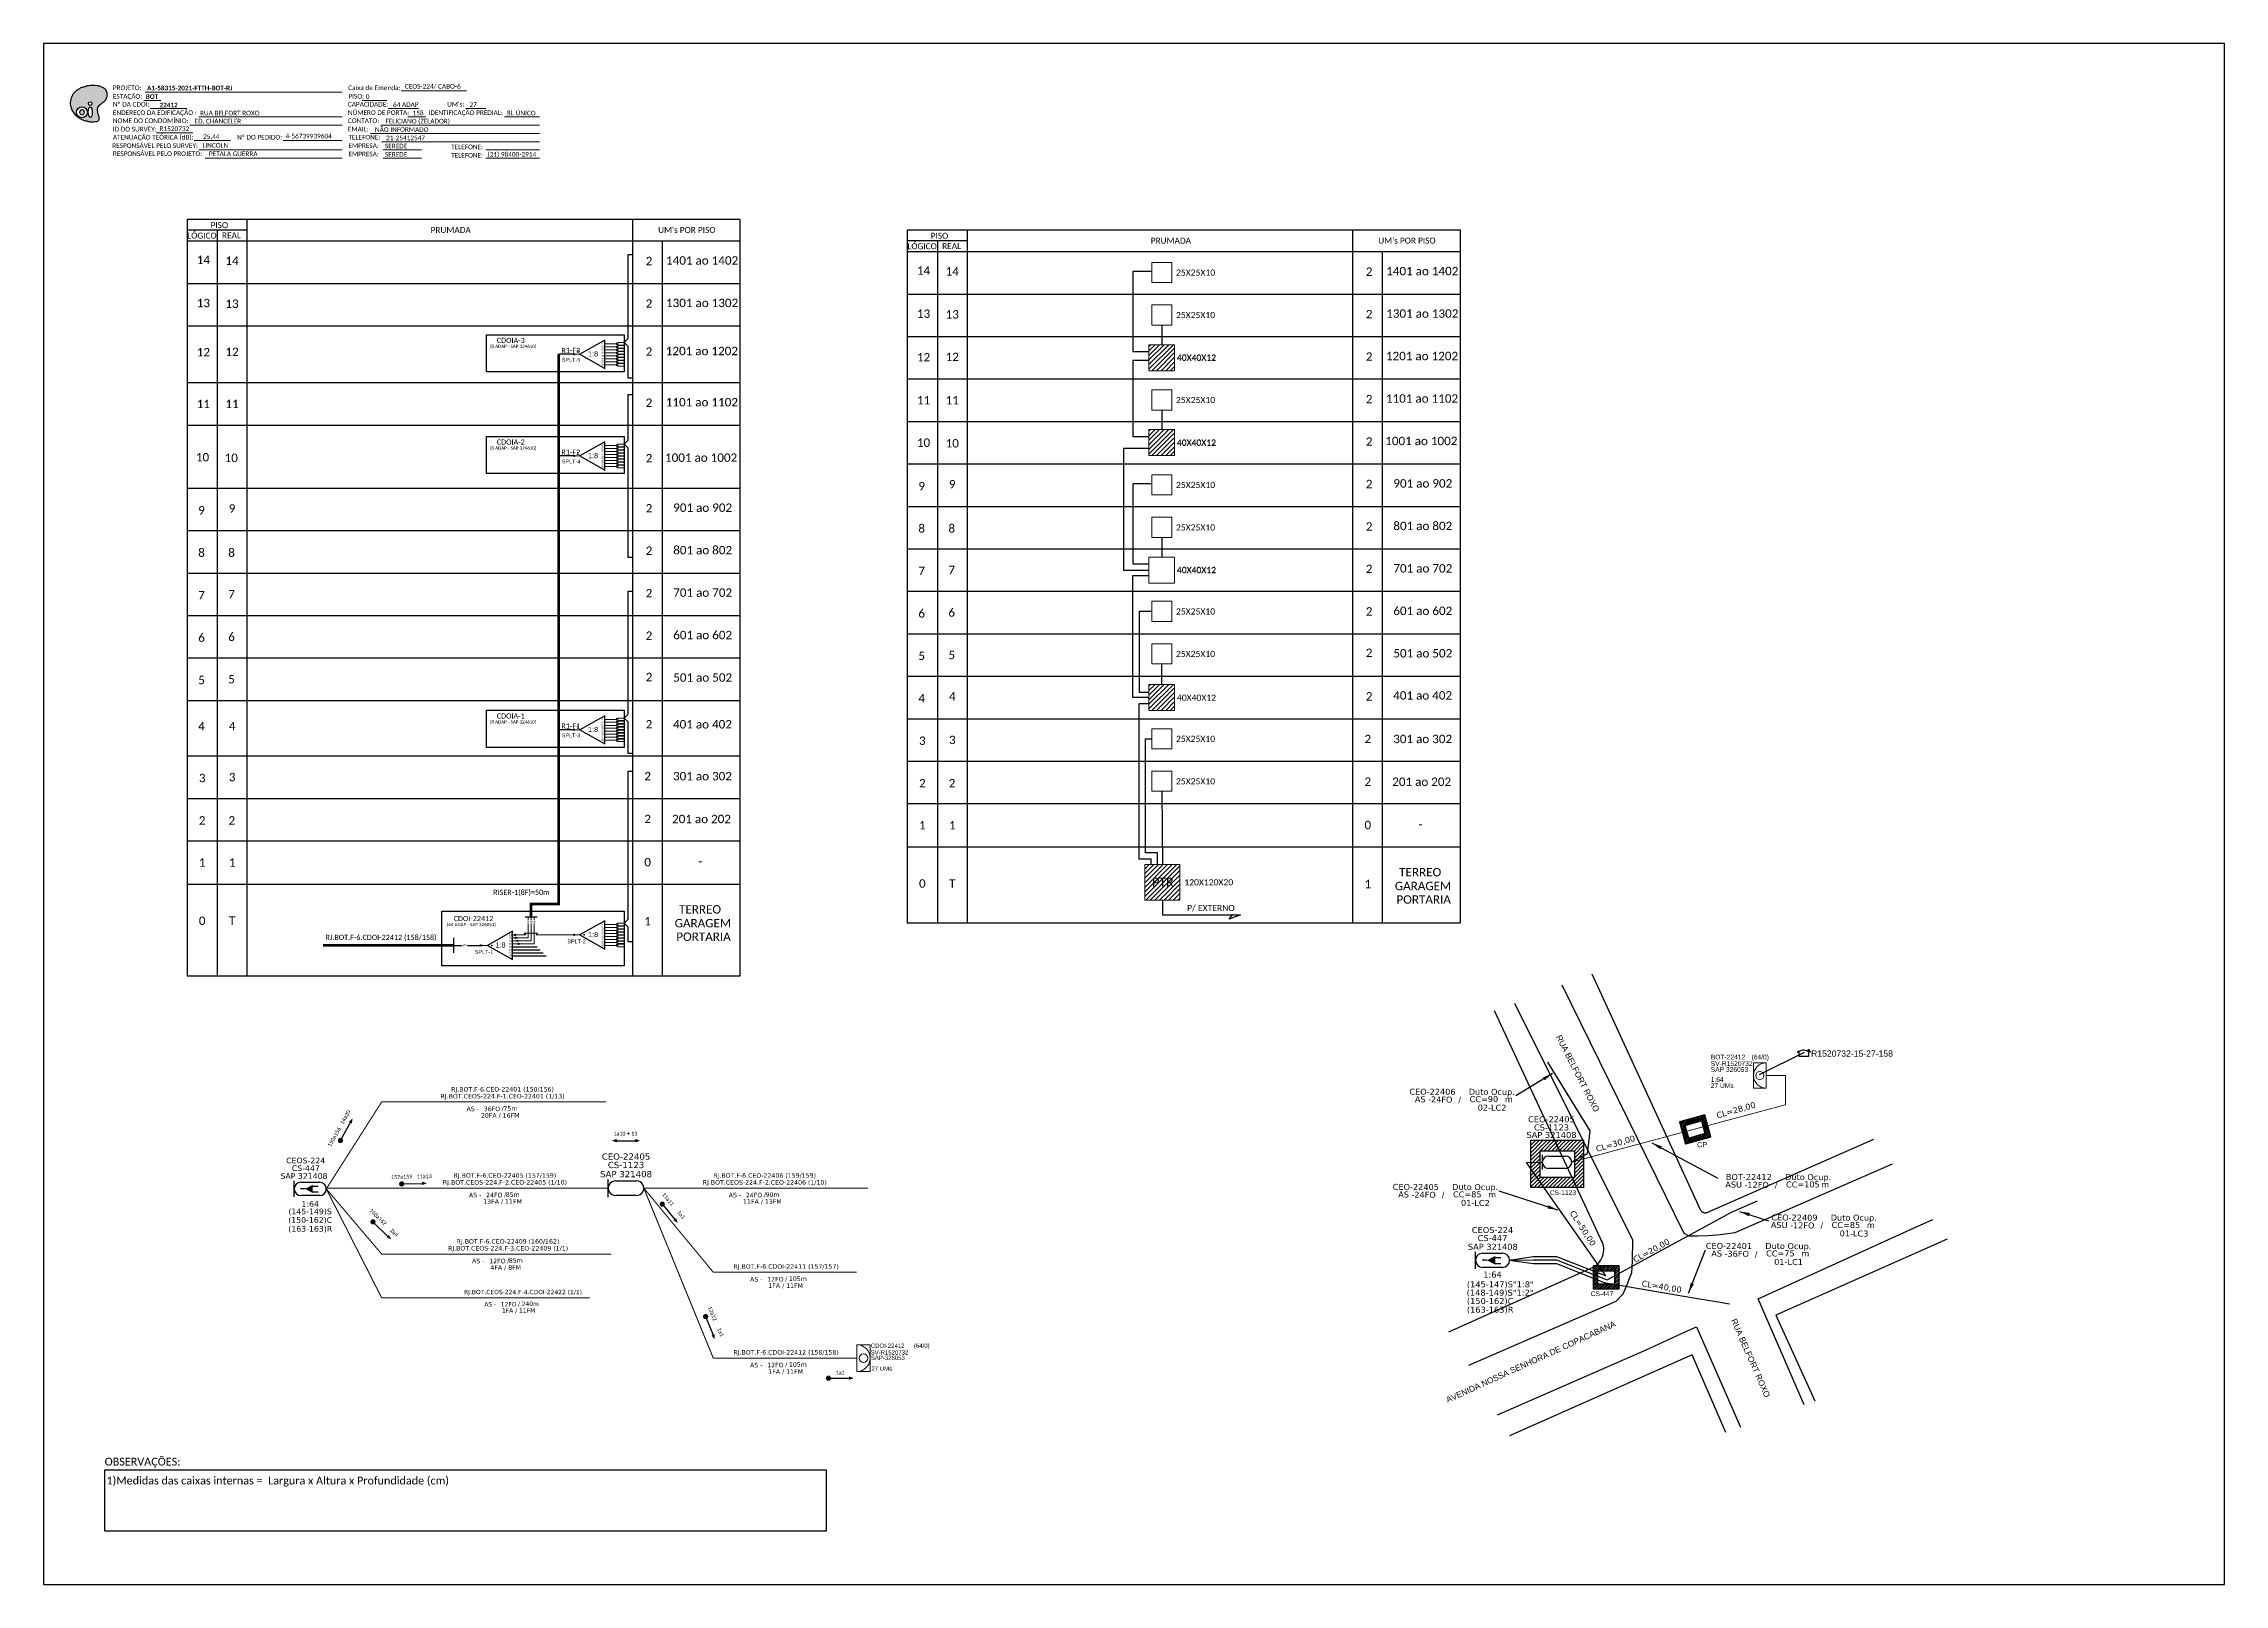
# Model space of a CAD drawing. Extents: x -4 to 837, y 1 to 595.
import ezdxf
from ezdxf.enums import TextEntityAlignment as Align

# ---------------------------------------------------------------- set-up
doc = ezdxf.new("R2010")
doc.units = 0
for name, color, linetype in [('10.0-Cartográfico', 4, 'Continuous'), ('10.1-Caixas Subterrâneas', 5, 'Continuous'), ('20.4-CEOS', 1, 'Continuous'), ('20.5-CEO', 1, 'Continuous'), ('CABO OPTICO EXISTENTE', 5, 'Continuous'), ('CAP a instalar', 1, 'Continuous'), ('celulas gpon', 7, 'Continuous'), ('label_cabos', 7, 'Continuous'), ('Segmento de Logradouro Texto', 238, 'Continuous'), ('SETA', 7, 'Continuous'), ('surveys', 7, 'Continuous'), ('surveys legendas', 7, 'Continuous')]:
    doc.layers.add(name, color=color, linetype=linetype)
for name, color, linetype, lineweight in [("20.0-LEGENDA DOS CDO'S", 1, 'Continuous', 0), ('20.1-CDO_INTERIOR', 1, 'Continuous', 0), ('40.1-ETIQUETAS', 1, 'Continuous', 20)]:
    doc.layers.add(name, color=color, linetype=linetype, lineweight=lineweight)
doc.layers.add('DROP DE CLIENTE', color=140, linetype='Continuous', plot=False)
doc.styles.add('ARIAL', font='arial.ttf')
doc.styles.add('DIGICADE', font='arial.ttf')
doc.styles.add('MtXpl_Calibri', font='CALIBRI.TTF')
doc.styles.add('siredit', font='verdana.ttf')
doc.styles.add('WMF-Calibri0', font='CALIBRI.TTF')
doc.styles.add('WMF-Calibri1', font='CALIBRIB.TTF')
doc.linetypes.add('FENCELINE1', pattern='A,0.25,-0.1,[133,ltypeshp.shx,S=0.1,R=0,X=-0.1,Y=0],-0.1,1', length=1.45)
doc.linetypes.add('RESERVA', pattern='A,0.5,-0.15,["RESERVA",Standard,S=0.18,R=0,X=0,Y=-0.1],-1.3', length=1.95)
doc.dimstyles.new('CC', dxfattribs={"dimtxt": 0.8, "dimasz": 2, "dimexe": 0.18, "dimexo": 0.0625, "dimgap": 0.09, "dimtad": 0, "dimdec": 0, "dimrnd": 1, "dimzin": 0, "dimdsep": 46, "dimtxsty": 'siredit', "dimblk": 'NONE', "dimcen": 0, "dimse1": 1, "dimse2": 1, "dimsd1": 1, "dimsd2": 1, "dimclrt": 7, "dimadec": 0, "dimazin": 0, "dimtfac": 1, "dimtdec": 0, "dimtofl": 0, "dimtmove": 0, "dimatfit": 3, "dimfxl": 0, "dimtolj": 1, "dimtzin": 0, "dimarcsym": 0})

# ---------------------------------------------------------------- blocks, each defined once
blk = doc.blocks.new('OI')
h = blk.add_hatch(color=40)
edge = h.paths.add_edge_path()
edge.add_spline(control_points=[(4.35, -0.67), (3.92, -0.99), (3.26, -1.5), (2.81, -2.59), (2.9, -3.5), (3.06, -4.27), (3.31, -4.85), (3.37, -5.39), (3.4, -5.88), (3.2, -6.4), (2.54, -6.61), (1.65, -6.63), (0.55, -6.67), (-0.56, -6.42), (-1.61, -6.14), (-2.77, -5.61), (-3.92, -4.77), (-4.89, -3.7), (-5.34, -2.65), (-5.6, -1.94), (-5.85, -0.96), (-5.71, 0.47), (-5.1, 2.02), (-4.14, 3.02), (-3.3, 3.61), (-2.37, 4.16), (-1.36, 4.44), (-0.56, 4.7), (0.79, 4.85), (2.24, 4.97), (3.79, 4.57), (4.67, 4.21), (5.44, 3.65), (5.76, 2.99), (6.03, 2.21), (6.01, 1.46), (5.72, 0.64), (5.31, 0.08), (4.88, -0.38), (4.51, -0.55), (4.35, -0.67)], knot_values=[0, 0, 0, 0, 1.60434, 2.417191, 3.427595, 4.282808, 4.776746, 5.304182, 5.888771, 6.258406, 6.858137, 7.79129, 8.986195, 10.124242, 11.187857, 12.242908, 13.953784, 15.414161, 16.515391, 17.349188, 17.675853, 19.552021, 21.515531, 22.568638, 23.63245, 24.621084, 25.782718, 26.745347, 27.142653, 29.870543, 31.004649, 31.921532, 32.709589, 33.801391, 34.042471, 35.192333, 35.971461, 36.628871, 37.254359, 37.836911, 37.836911, 37.836911, 37.836911], degree=3, periodic=0)
h.paths.add_polyline_path([(1.13, -0.87, -1), (-0.04, -0.87, -1)], flags=16)
edge = h.paths.add_edge_path(flags=16)
edge.add_ellipse((0.56, -3.59), major_axis=(-0.02, 1.71), ratio=0.361305, start_angle=0, end_angle=360)
h.paths.add_polyline_path([(-0.36, -3.62, -1), (-3.8, -3.62, -1)], flags=16)
edge = h.paths.add_edge_path(flags=0)
edge.add_ellipse((-2.08, -3.62), major_axis=(0, 0.885), ratio=0.758294, start_angle=0, end_angle=360)
at = {"color": 40}
for centre, radius in [((-2.08, -3.62), 1.72), ((0.54, -0.87), 0.587)]:
    blk.add_circle(centre, radius, dxfattribs=at)
blk.add_ellipse((-2.08, -3.62), major_axis=(0, 0.885), ratio=0.758294, start_param=-3.141592653589792, end_param=3.141592653589792, dxfattribs=at)
blk.add_ellipse((0.56, -3.59), major_axis=(-0.02, 1.71), ratio=0.361305, dxfattribs=at)
at = {"color": 40, "start_tangent": (-0.800898, -0.598801), "end_tangent": (-0.800898, -0.598801)}
blk.add_spline([(4.35, -0.67), (3.2, -1.78), (2.9, -2.54), (2.92, -3.55), (3.12, -4.38), (3.28, -4.85), (3.37, -5.37), (3.35, -5.95), (3.2, -6.29), (2.66, -6.55), (1.73, -6.63), (0.54, -6.62), (-0.58, -6.41), (-1.6, -6.11), (-2.56, -5.67), (-3.95, -4.67), (-4.89, -3.56), (-5.37, -2.56), (-5.64, -1.78), (-5.72, -1.46), (-5.63, 0.42), (-4.84, 2.22), (-4.13, 2.99), (-3.27, 3.62), (-2.4, 4.09), (-1.3, 4.47), (-0.37, 4.72), (0.02, 4.77), (2.75, 4.8), (3.85, 4.53), (4.69, 4.16), (5.31, 3.68), (5.85, 2.73), (5.93, 2.5), (5.94, 1.35), (5.67, 0.62), (5.29, 0.08), (4.84, -0.36), (4.35, -0.67)], degree=3, dxfattribs=at)
blk = doc.blocks.new('ETIQUETA_RS5F')
at = {"layer": '40.1-ETIQUETAS', "color": 0, "style": 'siredit'}
blk.add_text('/', height=1.5, dxfattribs=at).set_placement((1.58, -1.95), align=Align.MIDDLE_RIGHT)
for tag, p in [('ETIQUETA_R_SECUNDARIA', (1.21, 2.1)), ('ETIQUETA_R_PRIMARIA', (1.21, 4.1)), ('F_ATIVAS/F_MORTAS', (1.14, -4.24))]:
    blk.add_attdef(tag, text='', height=1.5, dxfattribs=at).set_placement(p, align=Align.MIDDLE_CENTER)
for tag, p in [('TIPO_CABO', (-6.58, -2.12)), ('CAP_CABO', (0.4, -2.09))]:
    blk.add_attdef(tag, text='', height=1.5, dxfattribs=at).set_placement(p, align=Align.MIDDLE_RIGHT)
for tag, p in [('FUSÃO_1', (0.85, -8.39)), ('FUSÃO_2', (0.85, -10.6)), ('FUSÃO_3', (0.85, -12.93)), ('FUSÃO_4', (0.85, -15.14)), ('FUSÃO_5', (0.85, -17.16))]:
    blk.add_attdef(tag, text='', height=1.5, dxfattribs=at).set_placement(p, align=Align.CENTER)
blk.add_attdef('METROS', text='', height=1.5, dxfattribs=at).set_placement((2.14, -1.95), align=Align.MIDDLE_LEFT)
blk = doc.blocks.new('CEOS_RP_CT_DRT')
at = {"layer": '20.4-CEOS', "color": 0}
for p, q in [((-4.54, 1.19), (-1.19, 1.19)), ((-1.19, -1.19), (-4.54, -1.19))]:
    blk.add_line(p, q, dxfattribs=at)
for points in [[(-5.73, -1.43), (-5.73, 1.44)], [(-3.79, 0), (-4.59, 0)], [(-2.47, 0.48), (-1.45, 0.48)], [(-2.47, -0.52), (-1.45, -0.52)]]:
    blk.add_lwpolyline(points, dxfattribs=at)
blk.add_lwpolyline([(-3.79, 0, 0, 1.47, 0), (-2.41, 0, 1.47, 1.47, 0)], format="xyseb", dxfattribs=at)
for centre, start, end in [((-4.54, 0), 90, 270), ((-1.19, 0), 270, 90)]:
    blk.add_arc(centre, 1.19, start, end, dxfattribs=at)
at = {"layer": '20.4-CEOS', "color": 7, "style": 'siredit'}
for tag, p in [('Nº_DA_CEOS', (-2.86, 5.6)), ('LOCAL', (-2.86, 4.24)), ('SAP', (-2.86, 2.78)), ('RACIO_SPLITAGEM', (-2.86, -1.88)), ('FIBRAS_SPLITTER', (-2.86, -3.58)), ('RESERVA_FINAIS', (-2.86, -6.39)), ('FIBRAS_TOP_C', (-2.86, -5.08))]:
    blk.add_attdef(tag, text='', height=1.01, dxfattribs=at).set_placement(p, align=Align.TOP_CENTER)
blk = doc.blocks.new('*U97')
at = {"layer": '20.4-CEOS', "color": 7, "style": 'siredit'}
for tag, p in [('FIBRAS_SPLITTER', (0, 0)), ('FIBRAS_TOP_C', (0, -4.13)), ('RESERVA_FINAIS', (0, -5.46))]:
    blk.add_attdef(tag, p, '', height=1.01, dxfattribs=at)
for tag, p, flags in [('ID_ATIVIDADE', (0, -6.77), 3), ('FATOR', (0, -8.09), 1), ('QTDE', (0, -9.4), 1), ('FID', (0, -10.71), 1)]:
    blk.add_attdef(tag, p, '', height=1.01, dxfattribs=dict(at, flags=flags))
blk = doc.blocks.new('*U96')
at = {"layer": '20.4-CEOS', "color": 7, "style": 'siredit'}
blk.add_attdef('FIBRAS_SPLITTER', (0, 0), '', height=1.01, dxfattribs=at)
for tag, p, flags in [('QTDE', (0, -4.11), 1), ('ID_ATIVIDADE', (0, -1.48), 3), ('FATOR', (0, -2.79), 1), ('FID', (0, -5.42), 1)]:
    blk.add_attdef(tag, p, '', height=1.01, dxfattribs=dict(at, flags=flags))
blk = doc.blocks.new('Inst CDOI-64')
at = {"layer": '20.1-CDO_INTERIOR', "color": 1, "lineweight": 18}
blk.add_lwpolyline([(-2.12, -2.13), (-2.12, 2.12), (0, 2.12), (0.01, -2.13)], close=True, dxfattribs=at)
blk.add_circle((-1.06, 0), 0.68, dxfattribs=at)
blk.add_arc((0.01, 0), 2.13, 90.0276, 270.0276, dxfattribs=at)
at = {"layer": "20.0-LEGENDA DOS CDO'S"}
for tag, p, style, flags in [('ID_ATIVIDADE', (-9.3, 3.78), 'ARIAL', 3), ('FATOR', (-1.5, 3.78), 'ARIAL', 1), ('QTDE', (-9.18, -3.66), 'DIGICADE', 3)]:
    blk.add_attdef(tag, p, '', height=0.8, rotation=0.118, dxfattribs=dict(at, style=style, flags=flags))
at = {"layer": "20.0-LEGENDA DOS CDO'S", "style": 'ARIAL'}
for tag, p, rotation in [('SAP', (-9.3, 0.61), 359.9724), ('SURVEY', (-9.3, 1.6), 359.9724), ('FID', (-9.3, 2.69), 0.118), ('1:XX', (-9.31, -1.08), 359.9724), ('UMS', (-9.31, -2.09), 359.9724)]:
    blk.add_attdef(tag, p, '', height=0.8, rotation=rotation, dxfattribs=at)
blk.add_attdef('FIBRAS_UTILIZADAS', text='', height=0.8, rotation=359.9724, dxfattribs=at).set_placement((-0.99, 2.69), align=Align.CENTER)
blk = doc.blocks.new('Inst CB DT OCUP CFOA-SM-AS-80-TS-36')
at = {"layer": 'label_cabos', "color": 0, "style": 'siredit'}
for tag, flags, p in [('ID_ATIVIDADE', 3, (1.31, 2.67)), ('FATOR', 1, (11.56, 2.55))]:
    blk.add_attdef(tag, text='', height=1, rotation=359.69, dxfattribs=dict(at, flags=flags)).set_placement(p, align=Align.MIDDLE_CENTER)
for tag, p in [('TIPO_CABO', (1.76, 0)), ('DESTINO_CABO', (3.13, 1.26)), ('CABO', (4.69, -0.05)), ('/', (7.71, -0.05)), ('LANCE', (10.91, 0)), ('TIPO_CABO', (13.11, 1.24)), ('UND', (15.96, 0)), ('FID', (13.15, -1.41))]:
    blk.add_attdef(tag, text='', height=1, rotation=359.69, dxfattribs=at).set_placement(p, align=Align.MIDDLE_CENTER)
blk.add_attdef('QTDE', (12.43, -0.47), '', height=1, rotation=359.69, dxfattribs=at)
blk = doc.blocks.new('_None')
blk = doc.blocks.new('Inst CB DT OCUP CFOA-SM-AS-80-TS-24')
at = {"layer": 'label_cabos', "color": 0, "style": 'siredit'}
for tag, flags, p in [('ID_ATIVIDADE', 3, (1.31, 2.67)), ('FATOR', 1, (11.56, 2.55))]:
    blk.add_attdef(tag, text='', height=1, rotation=359.69, dxfattribs=dict(at, flags=flags)).set_placement(p, align=Align.MIDDLE_CENTER)
for tag, p in [('TIPO_CABO', (1.76, 0)), ('DESTINO_CABO', (3.13, 1.26)), ('CABO', (4.69, -0.05)), ('/', (7.71, -0.05)), ('LANCE', (10.91, 0)), ('TIPO_CABO', (13.11, 1.24)), ('UND', (15.96, 0)), ('FID', (13.15, -1.41))]:
    blk.add_attdef(tag, text='', height=1, rotation=359.69, dxfattribs=at).set_placement(p, align=Align.MIDDLE_CENTER)
blk.add_attdef('QTDE', (12.43, -0.47), '', height=1, rotation=359.69, dxfattribs=at)
blk = doc.blocks.new('Inst CB DT OCUP CFOA-SM-ASU-120-S-12')
at = {"layer": 'label_cabos', "color": 0, "style": 'siredit'}
for tag, flags, p in [('ID_ATIVIDADE', 3, (1.31, 2.67)), ('FATOR', 1, (11.56, 2.55))]:
    blk.add_attdef(tag, text='', height=1, rotation=359.69, dxfattribs=dict(at, flags=flags)).set_placement(p, align=Align.MIDDLE_CENTER)
for tag, p in [('TIPO_CABO', (1.26, 0)), ('DESTINO_CABO', (3.13, 1.26)), ('CABO', (4.69, -0.05)), ('/', (7.71, -0.05)), ('LANCE', (10.91, 0)), ('TIPO_CABO', (13.11, 1.24)), ('UND', (15.96, 0)), ('FID', (13.15, -1.41))]:
    blk.add_attdef(tag, text='', height=1, rotation=359.69, dxfattribs=at).set_placement(p, align=Align.MIDDLE_CENTER)
blk.add_attdef('QTDE', (12.43, -0.47), '', height=1, rotation=359.69, dxfattribs=at)
blk = doc.blocks.new('*X84')
at = {"color": 0, "linetype": 'Continuous'}
for p, q in [((-1.25, 0.34099), (-0.49099, 1.1)), ((-1.25, 0.517767), (-0.667767, 1.1)), ((-1.25, 0.694544), (-0.844544, 1.1)), ((-1.25, 0.87132), (-1.02132, 1.1)), ((-1.25, 1.048097), (-1.198097, 1.1)), ((-0.789214, 0.625), (-0.314214, 1.1)), ((-0.612437, 0.625), (-0.137437, 1.1)), ((-0.43566, 0.625), (0.03934, 1.1)), ((-0.258883, 0.625), (0.216117, 1.1)), ((-0.082107, 0.625), (0.392893, 1.1)), ((0.09467, 0.625), (0.56967, 1.1)), ((0.271447, 0.625), (0.746447, 1.1)), ((0.448223, 0.625), (0.923223, 1.1)), ((0.625, 0.625), (1.1, 1.1)), ((0.801777, 0.625), (1.25, 1.073223)), ((-1.25, 0.164214), (-0.8035, 0.610714)), ((-1.25, -0.012563), (-0.8035, 0.433937)), ((-1.25, -0.18934), (-0.8035, 0.25716)), ((-1.25, -0.366117), (-0.8035, 0.080383)), ((0.8035, 0.449947), (1.25, 0.896447)), ((0.8035, 0.27317), (1.25, 0.71967)), ((0.8035, 0.096393), (1.25, 0.542893)), ((0.8035, -0.080383), (1.25, 0.366117)), ((0.8035, -0.25716), (1.25, 0.18934)), ((0.8035, -0.433937), (1.25, 0.012563)), ((-1.25, -0.542893), (-0.8035, -0.096393)), ((-1.25, -0.71967), (-0.8035, -0.27317)), ((-1.25, -0.896447), (-0.8035, -0.449947)), ((-1.25, -1.073223), (-0.801777, -0.625)), ((-1.1, -1.1), (-0.625, -0.625)), ((-0.923223, -1.1), (-0.448223, -0.625)), ((-0.746447, -1.1), (-0.271447, -0.625)), ((-0.56967, -1.1), (-0.09467, -0.625)), ((-0.392893, -1.1), (0.082107, -0.625)), ((-0.216117, -1.1), (0.258883, -0.625)), ((-0.03934, -1.1), (0.43566, -0.625)), ((0.137437, -1.1), (0.612437, -0.625)), ((0.314214, -1.1), (0.789214, -0.625)), ((0.49099, -1.1), (1.25, -0.34099)), ((0.667767, -1.1), (1.25, -0.517767)), ((0.8035, -0.610714), (1.25, -0.164214)), ((0.844544, -1.1), (1.25, -0.694544)), ((1.02132, -1.1), (1.25, -0.87132)), ((1.198097, -1.1), (1.25, -1.048097))]:
    blk.add_line(p, q, dxfattribs=at)
blk = doc.blocks.new('SURVEY_SURVEY')
for p, q in [((0, 0.0000127), (-0.0000126, 0.000009)), ((-0.0000126, 0.000009), (-0.0000086, 0.000009)), ((-0.0000086, 0), (-0.0000086, 0.000009)), ((0.0000086, 0), (-0.0000086, 0)), ((0, 0.0000127), (0.0000126, 0.000009)), ((0.0000084, 0.0000132), (0.0000098, 0.0000132)), ((0.0000084, 0.0000103), (0.0000084, 0.0000132)), ((0.0000126, 0.000009), (0.0000086, 0.000009)), ((0.0000086, 0.000009), (0.0000086, 0)), ((0.0000098, 0.0000132), (0.0000098, 0.0000099))]:
    blk.add_line(p, q)
blk = doc.blocks.new('SPLT_1-8_SC-APC')
at = {"color": 1, "lineweight": 0}
blk.add_lwpolyline([(-17.04, -7.55), (-19.26, -7.55)], dxfattribs=at)
at = {"color": 1}
blk.add_lwpolyline([(-7.37, -2.1), (-17.04, -7.55), (-7.37, -13), (-7.37, -2.1)], dxfattribs=at)
at = {"color": 3, "lineweight": 0}
for points in [[(-2.99, -3.51), (-7.37, -3.51)], [(-7.37, -4.66), (-2.99, -4.66)], [(-7.37, -5.82), (-2.99, -5.82)], [(-7.37, -6.97), (-2.99, -6.97)], [(-7.37, -8.12), (-2.99, -8.12)], [(-2.41, -3.02), (-2.41, -4)], [(-2.41, -3.02), (0, -3.02)], [(-2.41, -4), (0, -4)], [(-2.41, -4.17), (-2.41, -5.16)], [(-2.41, -4.17), (0, -4.17)], [(-2.41, -5.16), (0, -5.16)], [(-2.41, -5.32), (-2.41, -6.31)], [(-2.41, -5.32), (0, -5.32)], [(-2.41, -6.31), (0, -6.31)], [(-2.41, -6.48), (-2.41, -7.46)], [(-2.41, -6.48), (0, -6.48)], [(-2.41, -7.46), (0, -7.46)], [(-2.41, -7.63), (-2.41, -8.62)], [(-2.41, -7.63), (0, -7.63)], [(-7.37, -9.28), (-2.99, -9.28)], [(-7.37, -10.43), (-2.99, -10.43)], [(-7.37, -11.58), (-2.99, -11.58)], [(-2.41, -8.62), (0, -8.62)], [(-2.41, -8.78), (-2.41, -9.77)], [(-2.41, -8.78), (0, -8.78)], [(-2.41, -9.77), (0, -9.77)], [(-2.41, -9.94), (-2.41, -10.92)], [(-2.41, -9.94), (0, -9.94)], [(-2.41, -10.92), (0, -10.92)], [(-2.41, -11.09), (-2.41, -12.08)], [(-2.41, -11.09), (0, -11.09)], [(-2.41, -12.08), (0, -12.08)]]:
    blk.add_lwpolyline(points, dxfattribs=at)
for points in [[(-2.99, -3.22), (-2.41, -3.22), (-2.41, -3.8), (-2.99, -3.8)], [(-2.99, -4.38), (-2.41, -4.38), (-2.41, -4.95), (-2.99, -4.95)], [(-2.99, -5.53), (-2.41, -5.53), (-2.41, -6.1), (-2.99, -6.1)], [(-2.99, -6.68), (-2.41, -6.68), (-2.41, -7.26), (-2.99, -7.26)], [(-2.99, -7.84), (-2.41, -7.84), (-2.41, -8.41), (-2.99, -8.41)], [(-2.99, -8.99), (-2.41, -8.99), (-2.41, -9.56), (-2.99, -9.56)], [(-2.99, -10.14), (-2.41, -10.14), (-2.41, -10.72), (-2.99, -10.72)], [(-2.99, -11.3), (-2.41, -11.3), (-2.41, -11.87), (-2.99, -11.87)]]:
    blk.add_lwpolyline(points, close=True, dxfattribs=at)
at = {"color": 1, "style": 'ARIAL'}
for s, height, p in [('1:8', 2, (-13.91, -8.4)), ('S1', 0.75, (-8.74, -3.78)), ('S2', 0.75, (-8.74, -4.97)), ('S3', 0.75, (-8.74, -6.18)), ('S4', 0.75, (-8.74, -7.36)), ('S5', 0.75, (-8.74, -8.57)), ('S6', 0.75, (-8.74, -9.69)), ('S7', 0.75, (-8.74, -10.78)), ('S8', 0.75, (-8.74, -11.9))]:
    blk.add_text(s, height=height, dxfattribs=at).set_placement(p)
blk = doc.blocks.new('SPLITTER_')
blk.add_point((0, 0))
at = {"style": 'ARIAL', "flags": 4}
blk.add_attdef('SPLT', (0, -3.26), '', height=1.5, dxfattribs=at)
blk = doc.blocks.new('SPLITTER FUTURO')
blk.add_point((0, 0))
at = {"style": 'ARIAL', "text_generation_flag": 6, "flags": 4}
for tag, p, height in [('SPLT', (-6.22, -4.1), 1.5), ('INSTAL.', (-6.25, -6.09), 1.25)]:
    blk.add_attdef(tag, p, '', height=height, rotation=180, dxfattribs=at)

msp = doc.modelspace()

# ---------------------------------------------------------------- hatches: boundary and pattern name
h = msp.add_hatch(color=3)
h.dxf.hatch_style = 1
edge = h.paths.add_edge_path()
edge.add_arc((200.77, 475.5), 0.242, 0, 360)
h = msp.add_hatch()
h.set_pattern_fill('ANSI31', color=1, scale=10, style=0)
h.set_pattern_definition([(45, (-195.6796, 81.4698), (-0.8838835, 0.8838835), [])])
h.paths.add_polyline_path([(432.33, 479.19), (422.43, 479.19), (422.43, 469.15), (432.33, 469.15)])
h.paths.add_polyline_path([(427.82, 469.79), (427.82, 474.93)], flags=16)
h = msp.add_hatch()
h.set_pattern_fill('ANSI31', color=1, scale=10, style=0)
h.set_pattern_definition([(45, (-195.6796, 48.726), (-0.8838835, 0.8838835), [])])
h.paths.add_polyline_path([(432.33, 446.45), (422.43, 446.45), (422.43, 436.41), (432.33, 436.41)])
h.paths.add_polyline_path([(427.82, 437.04), (427.82, 442.19)], flags=16)
h = msp.add_hatch(color=3)
h.dxf.hatch_style = 1
edge = h.paths.add_edge_path()
edge.add_arc((200.77, 436.29), 0.242, 0, 360)
h = msp.add_hatch()
h.set_pattern_fill('ANSI31', color=1, scale=10, style=0)
h.set_pattern_definition([(45, (-195.6796, -49.5052), (-0.8838835, 0.8838835), [])])
h.paths.add_polyline_path([(432.33, 348.22), (422.43, 348.22), (422.43, 338.18), (432.33, 338.18)])
h.paths.add_polyline_path([(427.82, 338.81), (427.82, 343.96)], flags=16)
h = msp.add_hatch(color=3)
h.dxf.hatch_style = 1
edge = h.paths.add_edge_path()
edge.add_arc((200.77, 330.71), 0.242, 0, 360)
h = msp.add_hatch()
h.set_pattern_fill('ANSI31', color=1, scale=10, style=0)
h.set_pattern_definition([(45, (-190.8103, -118.9119), (-0.8838835, 0.8838835), [])])
h.paths.add_polyline_path([(420.81, 265.05), (434.38, 265.05), (434.38, 278.81), (420.81, 278.81)])
h.paths.add_polyline_path([(422.81, 269.41), (432.89, 269.41), (432.89, 274.55), (422.81, 274.55)], flags=24)
h = msp.add_hatch(color=3)
h.dxf.hatch_style = 1
edge = h.paths.add_edge_path()
edge.add_arc((164.87, 247.61), 0.242, 0, 360)
h = msp.add_hatch(color=3)
h.dxf.hatch_style = 1
edge = h.paths.add_edge_path()
edge.add_arc((177.94, 251.65), 0.242, 0, 360)
h = msp.add_hatch(color=3)
h.dxf.hatch_style = 1
edge = h.paths.add_edge_path()
edge.add_arc((178.36, 250.49), 0.242, 0, 360)
h = msp.add_hatch(color=3)
h.dxf.hatch_style = 1
edge = h.paths.add_edge_path()
edge.add_arc((178.86, 249.34), 0.242, 0, 360)
h = msp.add_hatch(color=3)
h.dxf.hatch_style = 1
edge = h.paths.add_edge_path()
edge.add_arc((179.36, 248.19), 0.242, 0, 360)
h = msp.add_hatch(color=3)
h.dxf.hatch_style = 1
edge = h.paths.add_edge_path()
edge.add_arc((200.77, 251.64), 0.242, 0, 360)

# ---------------------------------------------------------------- linework, layer by layer
for p, q in [((837.17, 595.26), (-3.83, 595.26)), ((-3.83, 595.26), (-3.83, 1.26)), ((837.17, 1.26), (837.17, 595.26)), ((-3.83, 1.26), (837.17, 1.26))]:
    msp.add_line(p, q)
at = {"color": 5}
for p, q in [((200.77, 475.5), (194.76, 475.5)), ((200.77, 436.29), (194.76, 436.29)), ((200.77, 330.71), (194.76, 330.71))]:
    msp.add_line(p, q, dxfattribs=at)
at = {"color": 0, "linetype": 'Continuous'}
for p, q in [((629.24, 178.22, 0.3), (629.24, 178.22, 0.3)), ((573.25, 168.45, 0.61), (573.25, 168.45, 0.61)), ((595.51, 122.09, 0.3), (595.51, 122.09, 0.3))]:
    msp.add_line(p, q, dxfattribs=at)
at = {"color": 7, "lineweight": 0}
for points in [[(34.76, 573.3), (41.31, 573.3)], [(35.28, 576.58), (111.25, 576.58)], [(119.05, 573.34), (128.53, 573.34)], [(134.09, 577.07), (159.22, 577.07)], [(37.42, 570.23), (51.37, 570.23)], [(52.58, 563.88), (111.25, 563.88)], [(55.99, 566.99), (111.25, 566.99)], [(126.21, 563.88), (187.44, 563.88)], [(129.1, 570.23), (140.71, 570.23)], [(136.68, 566.99), (143.62, 566.99)], [(159.04, 570.23), (166.7, 570.23)], [(173.85, 566.99), (187.41, 566.99)], [(39.74, 560.82), (53.69, 560.82)], [(54.28, 557.85), (68.22, 557.85)], [(88.51, 557.85), (111.27, 557.85)], [(122.17, 560.64), (187.44, 560.64)], [(126.46, 557.41), (187.44, 557.41)], [(55.99, 554.29), (111.25, 554.29)], [(58.48, 551.06), (111.25, 551.06)], [(127.07, 554.29), (141.86, 554.29)], [(127.07, 551.06), (141.86, 551.06)], [(166.67, 554.29), (187.44, 554.29)], [(166.67, 551.06), (187.44, 551.06)], [(176.98, 251.65), (182.09, 251.65)], [(176.98, 250.49), (178.36, 250.49)], [(176.98, 249.34), (178.86, 249.34)], [(176.98, 248.19), (179.36, 248.19)], [(182.09, 251.65), (181.53, 252.27), (185.22, 252.27)], [(186.1, 251.65), (186.66, 252.27), (185.22, 252.27)], [(197.54, 251.65), (186.1, 251.65)], [(200.53, 251.64), (197.54, 251.65)]]:
    msp.add_lwpolyline(points, dxfattribs=at)
at = {"color": 0}
for points in [[(264.84, 527.44), (51.53, 527.44)], [(74.67, 523.32), (51.53, 523.32)], [(542.57, 523.33), (329.25, 523.33)], [(352.4, 519.22), (329.25, 519.22)]]:
    msp.add_lwpolyline(points, dxfattribs=at)
for points in [[(51.53, 527.44), (51.53, 235.81), (264.84, 235.81), (264.84, 527.44)], [(63.1, 523.32), (63.1, 235.81)], [(74.67, 235.81), (74.67, 527.44)], [(223.25, 527.44), (223.25, 235.81)], [(329.25, 523.33), (329.25, 256.29), (542.57, 256.29), (542.57, 523.33)], [(352.4, 256.29), (352.4, 523.33)], [(500.98, 523.33), (500.98, 256.29)], [(51.53, 519.21), (264.84, 519.21)], [(234.82, 235.81), (234.82, 519.21)], [(329.25, 515.1), (542.57, 515.1)], [(340.83, 519.22), (340.83, 256.29)], [(512.55, 256.29), (512.55, 515.1)], [(51.53, 502.84), (264.84, 502.84)], [(329.25, 498.73), (542.57, 498.73)], [(51.53, 486.47), (264.84, 486.47)], [(329.25, 482.36), (542.57, 482.36)], [(51.53, 464.57), (264.84, 464.57)], [(329.25, 465.99), (542.57, 465.99)], [(51.53, 448.2), (264.84, 448.2)], [(329.25, 449.62), (542.57, 449.62)], [(329.25, 433.24), (542.57, 433.24)], [(51.53, 423.9), (264.84, 423.9)], [(329.25, 416.87), (542.57, 416.87)], [(51.53, 407.53), (264.84, 407.53)], [(329.25, 400.5), (542.57, 400.5)], [(51.53, 391.16), (264.84, 391.16)], [(329.25, 384.13), (542.57, 384.13)], [(51.53, 374.79), (264.84, 374.79)], [(329.25, 367.76), (542.57, 367.76)], [(51.53, 358.41), (264.84, 358.41)], [(329.25, 351.39), (542.57, 351.39)], [(51.53, 342.04), (264.84, 342.04)], [(329.25, 335.01), (542.57, 335.01)], [(51.53, 320.67), (264.84, 320.67)], [(329.25, 318.64), (542.57, 318.64)], [(51.53, 304.29), (264.84, 304.29)], [(329.25, 302.27), (542.57, 302.27)], [(51.53, 287.92), (264.84, 287.92)], [(329.25, 285.59), (542.57, 285.59)], [(51.53, 271.24), (264.84, 271.24)]]:
    msp.add_lwpolyline(points)
at = {"color": 3}
for points in [[(223.25, 466.32), (221.6, 466.32), (221.6, 478.52), (220.03, 480.03), (221.6, 481.54), (221.6, 514.02), (223.25, 514.02)], [(423.55, 507.39), (423.55, 507.39), (416.22, 507.39), (416.22, 476.62), (422.43, 476.62)], [(427.38, 486.75), (427.38, 479.19)], [(422.43, 473.12), (422.43, 473.12), (416.22, 473.12), (416.22, 443.75), (422.43, 443.75)], [(223.25, 397.11), (221.6, 397.11), (221.6, 439.31), (220.03, 440.82), (221.6, 442.33), (221.6, 460.03), (223.25, 460.03)], [(427.38, 454.01), (427.38, 446.45)], [(422.43, 439.23), (412.57, 439.23), (412.57, 392.31), (422.43, 392.31)], [(423.55, 425.53), (423.55, 425.53), (416.22, 425.53), (416.22, 394.76), (422.43, 394.76)], [(427.38, 404.9), (427.38, 397.33)], [(422.43, 342.83), (422.43, 343.2), (416.22, 343.2), (416.22, 390.21), (422.43, 390.21)], [(223.25, 321.59), (221.6, 321.59), (221.6, 333.73), (220.03, 335.24), (221.6, 336.75), (221.6, 384.14), (223.25, 384.14)], [(423.54, 376.39), (418.66, 376.39), (418.66, 345.21), (422.43, 345.21)], [(427.38, 348.22), (427.38, 356.12)], [(423.33, 278.81), (423.33, 280.81), (418.66, 280.81), (418.66, 340.87), (422.43, 340.87)], [(425.77, 278.81), (425.77, 283.35), (421.1, 283.35), (421.1, 327.26), (423.54, 327.26)], [(223.25, 249), (221.6, 249), (221.6, 254.67), (220.03, 256.17), (221.6, 257.68), (221.6, 314.75), (223.25, 314.75)], [(427.37, 307.01), (427.6, 278.81)], [(154.4, 247.62), (157.56, 247.62)], [(159.64, 247.61), (164.87, 247.61)]]:
    msp.add_lwpolyline(points, dxfattribs=at)
at = {"lineweight": 0}
for points in [[(431.21, 510.89), (423.55, 510.89), (423.55, 503.13), (431.21, 503.13)], [(431.21, 494.52), (423.55, 494.52), (423.55, 486.75), (431.21, 486.75)], [(432.33, 479.19), (422.43, 479.19), (422.43, 469.15), (432.33, 469.15)], [(431.21, 461.78), (423.55, 461.78), (423.55, 454.01), (431.21, 454.01)], [(432.33, 446.45), (422.43, 446.45), (422.43, 436.41), (432.33, 436.41)], [(431.21, 429.04), (423.55, 429.04), (423.55, 421.27), (431.21, 421.27)], [(431.21, 412.66), (423.55, 412.66), (423.55, 404.9), (431.21, 404.9)], [(432.33, 397.33), (422.43, 397.33), (422.43, 387.29), (432.33, 387.29)], [(432.33, 387.29), (422.43, 387.29), (422.43, 397.33), (432.33, 397.33)], [(431.2, 380.26), (423.54, 380.26), (423.54, 372.49), (431.2, 372.49)], [(431.2, 363.89), (423.54, 363.89), (423.54, 356.12), (431.2, 356.12)], [(431.2, 331.15), (423.54, 331.15), (423.54, 323.38), (431.2, 323.38)], [(431.2, 314.78), (423.54, 314.78), (423.54, 307.01), (431.2, 307.01)]]:
    msp.add_lwpolyline(points, close=True, dxfattribs=at)
at = {"color": 1}
for points in [[(166.9, 483.05), (220.03, 483.05), (220.03, 468.73), (166.9, 468.73)], [(166.9, 443.84), (220.03, 443.84), (220.03, 429.52), (166.9, 429.52)], [(166.9, 338.26), (220.03, 338.26), (220.03, 323.94), (166.9, 323.94)], [(149.77, 260.85), (220.03, 260.85), (220.03, 239.73), (149.77, 239.73)]]:
    msp.add_lwpolyline(points, close=True, dxfattribs=at)
at = {"color": 5, "const_width": 1}
msp.add_lwpolyline([(194.76, 475.5), (194.76, 263.59), (184.17, 263.61), (184.17, 258.56)], dxfattribs=at)
at = {"color": 1, "lineweight": 0}
for points in [[(432.33, 469.15), (422.43, 469.15), (422.43, 479.19), (432.33, 479.19)], [(432.33, 436.41), (422.43, 436.41), (422.43, 446.45), (432.33, 446.45)], [(432.33, 348.22), (422.43, 348.22), (422.43, 338.18), (432.33, 338.18)], [(420.81, 278.81), (434.38, 278.81), (434.38, 265.05), (420.81, 265.05)]]:
    msp.add_lwpolyline(points, close=True, dxfattribs=at)
at = {"color": 1}
for points in [[(427.6, 265.05), (427.6, 259.35), (457.73, 259.35)], [(176.98, 253.06), (167.32, 247.61), (176.98, 242.16), (176.98, 253.06)], [(453.32, 257.76), (454.73, 259.59)], [(457.73, 259.35), (453.32, 257.76)], [(154.4, 244.7), (154.4, 250.55)]]:
    msp.add_lwpolyline(points, dxfattribs=at)
at = {"color": 5, "lineweight": 0}
for points in [[(178.6, 250.49), (183.03, 250.49), (183.03, 255.85)], [(179.1, 249.34), (184.18, 249.34), (184.18, 255.84)], [(179.6, 248.19), (185.34, 248.19), (185.34, 255.85)], [(183.03, 258.56), (183.03, 257.28)], [(184.18, 258.56), (184.18, 257.27)], [(185.34, 258.56), (185.34, 257.28)]]:
    msp.add_lwpolyline(points, dxfattribs=at)
at = {"color": 5}
msp.add_lwpolyline([(181.87, 258.56), (186.5, 258.56)], dxfattribs=at)
at = {"color": 1, "const_width": 1}
msp.add_lwpolyline([(103.96, 247.62), (154.4, 247.62)], dxfattribs=at)
at = {"color": 1, "lineweight": 0}
msp.add_lwpolyline([(167.32, 247.61), (165.09, 247.61)], dxfattribs=at)
at = {"color": 8, "linetype": 'RESERVA', "ltscale": 4}
for points in [[(176.98, 247.03), (186.5, 247.03)], [(176.98, 245.88), (187.65, 245.88)], [(176.98, 244.73), (188.81, 244.73)], [(176.98, 243.57), (189.97, 243.57)]]:
    msp.add_lwpolyline(points, dxfattribs=at)
at = {"color": 7, "const_width": 0.999}
for points in [[(110.39, 171.94, 1), (110.87, 172.82, 1)], [(133.75, 155.62, 1), (134.75, 155.65, 1)], [(122.83, 141.35, 1), (123.54, 140.66, 1)]]:
    msp.add_lwpolyline(points, format="xyb", close=True, dxfattribs=at)
at = {"const_width": 1}
for points in [[(234.43, 148.25, 1), (235.06, 147.48, 1)], [(251.28, 104.96, 1), (251.66, 104.04, 1)], [(298.36, 80.74, 1), (299.36, 80.74, 1)]]:
    msp.add_lwpolyline(points, format="xyb", close=True, dxfattribs=at)
at = {"color": 0}
msp.add_lwpolyline([(19.73, 45.46), (297.98, 45.46), (297.98, 21.75), (19.73, 21.75)], close=True, dxfattribs=at)
at = {"color": 3}
for centre in [(200.77, 475.5), (200.77, 436.29), (200.77, 330.71), (164.87, 247.61), (177.94, 251.65), (178.36, 250.49), (178.86, 249.34), (179.36, 248.19), (200.77, 251.64)]:
    msp.add_circle(centre, 0.242, dxfattribs=at)
at = {"layer": '10.0-Cartográfico'}
for points in [[(593.22, 236.65), (635, 145.76), (635.1, 145.56), (635.23, 145.37), (635.37, 145.21), (635.55, 145.07), (635.73, 144.92), (635.91, 144.8), (636.14, 144.7), (636.34, 144.62), (636.56, 144.56), (636.81, 144.54), (637.03, 144.52), (637.28, 144.53), (637.5, 144.57), (637.73, 144.61), (638.02, 144.72), (701.98, 172.84)], [(709.03, 163.24), (648.4, 136.74), (642.88, 135.99), (638.09, 135.6), (634.03, 135.55), (630.71, 135.51), (628.85, 136.51), (581.84, 232.32)], [(538.02, 98.65), (594.03, 123.64), (594.77, 124.17), (595.43, 124.73), (596.03, 125.38), (596.53, 126.09), (596.97, 126.84), (597.34, 127.61), (597.6, 128.42), (597.76, 129.28), (597.82, 130.13), (597.81, 130.98), (597.68, 131.8), (597.47, 132.63), (597.15, 133.43), (596.76, 134.2), (596.51, 134.61), (555.67, 222.38)], [(563.38, 225.31), (608.94, 134.12), (608.78, 125.87), (608.57, 121.37), (606.48, 116.09), (605.17, 113.08), (602.5, 110.3), (545.68, 85.58)], [(675.08, 70.5), (657.35, 111.34), (717.52, 138.67), (724.69, 141.94)], [(730.29, 134.33), (664.17, 105.07), (679.26, 71.98)], [(556.82, 66.56), (614.13, 91.71), (629.23, 98.57), (633.53, 100.56), (650.52, 61.82)], [(644.89, 59.83), (631.94, 89.71), (561.54, 58.51)]]:
    msp.add_lwpolyline(points, dxfattribs=at)
at = {"layer": '10.1-Caixas Subterrâneas', "color": 30}
for p, q in [((636.76, 182.28, 0.3), (626.99, 179.6, 0.3)), ((626.99, 179.6, 0.3), (629.35, 171, 0.3)), ((629.24, 178.22, 0.3), (635.52, 179.94, 0.3)), ((630.58, 173.34, 0.3), (629.24, 178.22, 0.3)), ((635.52, 179.94, 0.3), (636.86, 175.06, 0.3)), ((639.12, 173.68, 0.3), (636.76, 182.28, 0.3)), ((569.56, 172.37, 0.61), (569.56, 154.21, 0.61)), ((590.2, 172.37, 0.61), (569.56, 172.37, 0.61)), ((573.25, 158.13, 0.61), (573.25, 168.45, 0.61)), ((573.25, 168.45, 0.61), (586.51, 168.45, 0.61)), ((586.51, 168.45, 0.61), (586.51, 158.13, 0.61)), ((590.2, 154.21, 0.61), (590.2, 172.37, 0.61)), ((639.12, 173.68, 0.3), (629.35, 171, 0.3)), ((636.86, 175.06, 0.3), (630.58, 173.34, 0.3)), ((590.2, 154.21, 0.61), (569.56, 154.21, 0.61)), ((586.51, 158.13, 0.61), (573.25, 158.13, 0.61)), ((593.7, 124.01, 0.3), (593.7, 115.1, 0.3)), ((603.83, 124.01, 0.3), (593.7, 124.01, 0.3)), ((595.51, 117.02, 0.3), (595.51, 122.09, 0.3)), ((595.51, 122.09, 0.3), (602.02, 122.09, 0.3)), ((602.02, 122.09, 0.3), (602.02, 117.02, 0.3)), ((603.83, 115.1, 0.3), (603.83, 124.01, 0.3)), ((603.83, 115.1, 0.3), (593.7, 115.1, 0.3)), ((602.02, 117.02, 0.3), (595.51, 117.02, 0.3))]:
    msp.add_line(p, q, dxfattribs=at)
at = {"layer": '20.1-CDO_INTERIOR', "color": 1, "lineweight": 18}
msp.add_lwpolyline([(314.93, 83.32), (314.93, 93.65), (309.77, 93.65), (309.77, 83.32)], close=True, dxfattribs=at)
msp.add_circle((312.35, 88.48), 1.65, dxfattribs=at)
msp.add_arc((309.77, 88.48), 5.17, 270, 90, dxfattribs=at)
at = {"layer": '20.4-CEOS', "color": 7}
for p, q in [((551.09, 128.93), (558.77, 128.93)), ((558.77, 123.46), (551.09, 123.46))]:
    msp.add_line(p, q, dxfattribs=at)
for points in [[(548.36, 122.9), (548.36, 129.49)], [(552.81, 126.2), (550.97, 126.2)], [(555.84, 127.28), (558.17, 127.28)], [(555.84, 125.01), (558.17, 125.01)]]:
    msp.add_lwpolyline(points, dxfattribs=at)
msp.add_lwpolyline([(552.81, 126.2, 0, 3.38, 0), (555.98, 126.2, 3.38, 3.38, 0)], format="xyseb", dxfattribs=at)
for centre, start, end in [((551.09, 126.2), 90, 270), ((558.77, 126.2), 270, 90)]:
    msp.add_arc(centre, 2.73, start, end, dxfattribs=at)
at = {"layer": '20.5-CEO'}
for p, q in [((576.47, 166.36), (583.11, 166.36)), ((583.11, 161.62), (576.47, 161.62))]:
    msp.add_line(p, q, dxfattribs=at)
msp.add_lwpolyline([(574.11, 166.84), (574.11, 161.14)], dxfattribs=at)
for centre, start, end in [((576.47, 163.99), 90, 270), ((583.11, 163.99), 270, 90)]:
    msp.add_arc(centre, 2.37, start, end, dxfattribs=at)
at = {"layer": 'CAP a instalar', "color": 7, "linetype": 'FENCELINE1', "ltscale": 6}
for p, q in [((592.58, 176.11), (576.29, 202.59)), ((591.62, 167.33), (592.58, 176.11)), ((568.01, 163.85), (574.11, 163.99)), ((598.57, 120.23), (568.01, 163.85)), ((599.1, 118.62), (647.31, 144.88)), ((647.31, 144.88), (657.15, 149.06)), ((579.66, 127.72), (598.57, 120.23)), ((570.65, 124.93), (579.66, 124.93)), ((579.66, 124.93), (597.98, 117.67)), ((597.98, 117.67), (632.4, 111.79))]:
    msp.add_line(p, q, dxfattribs=at)
at = {"layer": 'CAP a instalar', "color": 7, "ltscale": 5}
for p, q in [((585.47, 164.15), (591.62, 167.33)), ((585.47, 164.03), (585.47, 164.15)), ((561.5, 126.19), (570.65, 127.72)), ((561.5, 126.19), (570.65, 126.33)), ((561.5, 126.19), (570.65, 124.93)), ((570.65, 127.72), (579.66, 127.72)), ((570.65, 126.33), (579.66, 126.33)), ((579.66, 126.33), (599.1, 118.62)), ((632.4, 111.79), (641.99, 110.15)), ((641.99, 110.15), (646.31, 109.41))]:
    msp.add_line(p, q, dxfattribs=at)
at = {"layer": 'CAP a instalar', "color": 5, "linetype": 'Continuous'}
for p, q in [((213.94, 150.58), (213.94, 157.45)), ((216.79, 156.87), (224.78, 156.87)), ((224.78, 151.17), (216.79, 151.17))]:
    msp.add_line(p, q, dxfattribs=at)
at = {"layer": 'CAP a instalar', "linetype": 'FENCELINE1', "ltscale": 6}
for points, const_width in [([(585.47, 163.99), (585.47, 164.15), (585.47, 164.07), (667.91, 186.16), (667.91, 197.45), (660.47, 197.45)], 0.29), ([(227.63, 154.02), (254.42, 88.48)], 0.4), ([(254.42, 88.48), (309.77, 88.48)], 0.4)]:
    msp.add_lwpolyline(points, dxfattribs=dict(at, const_width=const_width))
at = {"layer": 'CAP a instalar', "color": 7, "linetype": 'FENCELINE1', "ltscale": 6, "const_width": 0.4}
for points in [[(126.53, 187.24), (105.18, 153.74)], [(126.53, 187.24), (213.04, 187.24)], [(105.17, 154.02), (213.94, 154.02)], [(105.18, 153.74), (126.53, 111.74)], [(126.53, 128.6), (105.18, 153.74)], [(227.63, 154.02), (254.42, 121.58)], [(227.63, 154.02), (314.14, 154.02)], [(126.53, 128.6), (215.15, 128.6)], [(254.42, 121.58), (309.77, 121.58)], [(126.53, 111.74), (206.7, 111.74)]]:
    msp.add_lwpolyline(points, dxfattribs=at)
at = {"layer": 'CAP a instalar', "color": 5, "linetype": 'Continuous'}
for centre, major_axis, start_param, end_param in [((216.79, 154.02), (-2.01, 2.01), -0.785173, 2.35642), ((224.78, 154.02), (2.01, 2.01), 3.927216, 7.068809)]:
    msp.add_ellipse(centre, major_axis=major_axis, ratio=1, start_param=start_param, end_param=end_param, dxfattribs=at)
at = {"layer": 'DROP DE CLIENTE', "elevation": 0.3}
msp.add_lwpolyline([(657.95, 197.8), (675.2, 206.4)], dxfattribs=at)
at = {"layer": 'SETA', "color": 7}
for points in [[(110.63, 172.38), (114.79, 179.89)], [(216.49, 172.31), (225.07, 172.31)], [(134.25, 155.63), (142.83, 155.85)], [(123.18, 141), (129.36, 135.05)]]:
    msp.add_lwpolyline(points, dxfattribs=at)
at = {"layer": 'SETA'}
for points in [[(234.54, 148.12), (240, 141.47)], [(251.35, 104.8), (254.59, 96.84)], [(298.86, 80.74), (307.46, 80.74)]]:
    msp.add_lwpolyline(points, dxfattribs=at)
at = {"layer": 'SETA', "color": 7}
for points in [[(113.86, 179.62), (115.33, 180.89), (115.02, 178.97)], [(217.18, 172.99), (215.35, 172.32), (217.18, 171.65)], [(142.12, 156.51), (143.97, 155.89), (142.16, 155.18)], [(129.34, 136.01), (130.2, 134.26), (128.42, 135.06)]]:
    msp.add_solid(points, dxfattribs=at)
at = {"layer": 'SETA'}
for points in [[(224.38, 172.99), (226.21, 172.32), (224.38, 171.65)], [(240.09, 142.44), (240.73, 140.6), (239.06, 141.59)], [(254.96, 97.73), (255.03, 95.79), (253.72, 97.23)], [(306.77, 81.42), (308.6, 80.76), (306.77, 80.09)]]:
    msp.add_solid(points, dxfattribs=at)

# ---------------------------------------------------------------- block references
at = {"color": 7, "xscale": 1.213923925163967, "yscale": 1.213923925163967, "zscale": 1.213923925163967, "rotation": 0.1532896023949059}
msp.add_blockref('OI', (13.47, 573.2), dxfattribs=at)
at = {"color": 3}
for p in [(220.03, 483.05), (220.03, 443.84), (220.03, 338.26), (220.03, 259.19)]:
    msp.add_blockref('SPLT_1-8_SC-APC', p, dxfattribs=at)
ref = msp.add_blockref('SPLITTER FUTURO', (202.24, 476.72))
ref.add_attrib('SPLT', 'SPLT-5', (196.01, 472.62), dxfattribs={"height": 1.5, "rotation": 180, "style": 'ARIAL', "text_generation_flag": 6})
ref = msp.add_blockref('SPLITTER FUTURO', (202.24, 437.51))
ref.add_attrib('SPLT', 'SPLT-4', (196.01, 433.41), dxfattribs={"height": 1.5, "rotation": 180, "style": 'ARIAL', "text_generation_flag": 6})
ref = msp.add_blockref('SPLITTER FUTURO', (202.24, 331.92))
ref.add_attrib('SPLT', 'SPLT-3', (196.01, 327.83), dxfattribs={"height": 1.5, "rotation": 180, "style": 'ARIAL', "text_generation_flag": 6})
ref = msp.add_blockref('SPLITTER_', (169, 247.61), dxfattribs=dict(xscale=-1))
ref.add_attrib('SPLT', 'SPLT-1', (162.47, 244.35), dxfattribs={"height": 1.5, "style": 'ARIAL'})
ref = msp.add_blockref('SPLITTER_', (204.68, 251.64), dxfattribs=dict(xscale=-1))
ref.add_attrib('SPLT', 'SPLT-2', (198.15, 248.38), dxfattribs={"height": 1.5, "style": 'ARIAL'})
at = {"color": 0, "lineweight": 0, "xscale": 2.294742823529738, "yscale": 2.294742823529738, "zscale": 2.294742823529738}
msp.add_blockref('Inst CDOI-64', (660.45, 197.45), dxfattribs=at).add_auto_attribs({'FIBRAS_UTILIZADAS': '(64/0)', 'SURVEY': 'SV-R1520732', 'SAP': 'SAP 326053', '1:XX': '1:64', 'UMS': '27 UMs', 'FID': 'BOT-22412'})
at = {"layer": '10.1-Caixas Subterrâneas', "color": 30}
for p, xscale, yscale, zscale, rotation in [((633.05, 176.64, 0.3), 4.051652506920592, 4.051652506920592, 8.103305013841187, 195.3443364431914), ((579.88, 163.29, 0.61), 8.254591040720824, 8.254591040720824, 16.50918208144165, 180.000000000063), ((598.77, 119.56, 0.3), 4.051652506920593, 4.051652506920593, 8.103305013841187, 180.000000000063)]:
    msp.add_blockref('*X84', p, dxfattribs=dict(at, xscale=xscale, yscale=yscale, zscale=zscale, rotation=rotation))
at = {"layer": '20.4-CEOS', "color": 7}
ref = msp.add_blockref('CEOS_RP_CT_DRT', (105.18, 153.73), dxfattribs=dict(at, xscale=2.161665797233582, yscale=2.161665797233582, zscale=2.161665791999999))
ref.add_attrib('Nº_DA_CEOS', 'CEOS-224', dxfattribs={"color": 7, "height": 2.183, "style": 'siredit'}).set_placement((97.23, 165.77), align=Align.TOP_CENTER)
ref.add_attrib('LOCAL', 'CS-447', dxfattribs={"color": 7, "height": 2.183, "style": 'siredit'}).set_placement((97.3, 162.81), align=Align.TOP_CENTER)
ref.add_attrib('SAP', 'SAP 321408', dxfattribs={"color": 7, "height": 2.183, "style": 'siredit'}).set_placement((96.58, 159.79), align=Align.TOP_CENTER)
ref.add_attrib('RACIO_SPLITAGEM', '1:64', dxfattribs={"color": 7, "height": 2.183, "style": 'siredit'}).set_placement((98.99, 149.03), align=Align.TOP_CENTER)
ref.add_attrib('FIBRAS_SPLITTER', '(145-149)S', dxfattribs={"color": 7, "height": 2.183, "style": 'siredit'}).set_placement((98.93, 146.13), align=Align.TOP_CENTER)
ref.add_attrib('FIBRAS_TOP_C', '(150-162)C', dxfattribs={"color": 7, "height": 2.183, "style": 'siredit'}).set_placement((98.97, 142.84), align=Align.TOP_CENTER)
ref.add_attrib('RESERVA_FINAIS', '(163-163)R', dxfattribs={"color": 7, "height": 2.183, "style": 'siredit'}).set_placement((98.99, 139.43), align=Align.TOP_CENTER)
at = {"layer": '20.4-CEOS', "color": 0, "lineweight": 0}
ref = msp.add_blockref('*U97', (545.03, 115.76), dxfattribs=dict(at, xscale=2.294742823529738, yscale=2.294742823529738, zscale=2.294742823529738))
ref.add_attrib('FIBRAS_SPLITTER', '(145-147)S"1:8"', (545.03, 115.76), dxfattribs={"color": 7, "height": 2.3169, "style": 'siredit'})
ref.add_attrib('FIBRAS_TOP_C', '(150-162)C', (545.03, 109.34), dxfattribs={"color": 7, "height": 2.317, "style": 'siredit'})
ref.add_attrib('RESERVA_FINAIS', '(163-163)R', (545.03, 106.02), dxfattribs={"color": 7, "height": 2.317, "style": 'siredit'})
at = {"layer": '20.4-CEOS', "color": 0, "lineweight": 0, "xscale": 2.294742823529738, "yscale": 2.294742823529738, "zscale": 2.294742823529738}
msp.add_blockref('*U96', (544.95, 112.56), dxfattribs=at).add_auto_attribs({'FIBRAS_SPLITTER': '(148-149)S"1:2"'})
at = {"layer": 'CAP a instalar', "color": 7, "linetype": 'FENCELINE1', "ltscale": 7}
ref = msp.add_blockref('ETIQUETA_RS5F', (171.79, 187.03), dxfattribs=dict(at, xscale=1.166399984999771, yscale=1.166399984999771, zscale=1.166399984999771))
ref.add_attrib('ETIQUETA_R_PRIMARIA', 'RJ.BOT.F-6.CEO-22401 (150/156)', dxfattribs={"layer": '40.1-ETIQUETAS', "color": 0, "height": 1.7496, "style": 'siredit'}).set_placement((173.13, 192.13), align=Align.MIDDLE_CENTER)
ref.add_attrib('ETIQUETA_R_SECUNDARIA', 'RJ.BOT.CEOS-224.F-1.CEO-22401 (1/13)', dxfattribs={"layer": '40.1-ETIQUETAS', "color": 0, "height": 1.7496, "style": 'siredit'}).set_placement((173.17, 189.48), align=Align.MIDDLE_CENTER)
ref.add_attrib('TIPO_CABO', 'AS -', dxfattribs={"layer": '40.1-ETIQUETAS', "color": 0, "height": 1.75, "style": 'siredit'}).set_placement((164.07, 184.56), align=Align.MIDDLE_RIGHT)
ref.add_attrib('CAP_CABO', '36FO', dxfattribs={"layer": '40.1-ETIQUETAS', "color": 0, "height": 1.75, "style": 'siredit'}).set_placement((172.22, 184.58), align=Align.MIDDLE_RIGHT)
ref.add_attrib('METROS', '75m', dxfattribs={"layer": '40.1-ETIQUETAS', "color": 0, "height": 1.75, "style": 'siredit'}).set_placement((173.47, 184.75), align=Align.MIDDLE_LEFT)
ref.add_attrib('F_ATIVAS/F_MORTAS', '20FA / 16FM', dxfattribs={"layer": '40.1-ETIQUETAS', "color": 0, "height": 1.7496, "style": 'siredit'}).set_placement((172.26, 182.07), align=Align.MIDDLE_CENTER)
ref = msp.add_blockref('ETIQUETA_RS5F', (172.69, 153.8), dxfattribs=dict(at, xscale=1.166399984999771, yscale=1.166399984999771, zscale=1.166399984999771))
ref.add_attrib('ETIQUETA_R_PRIMARIA', 'RJ.BOT.F-6.CEO-22405 (157/159)', dxfattribs={"layer": '40.1-ETIQUETAS', "color": 0, "height": 1.7496, "style": 'siredit'}).set_placement((174.03, 158.91), align=Align.MIDDLE_CENTER)
ref.add_attrib('ETIQUETA_R_SECUNDARIA', 'RJ.BOT.CEOS-224.F-2.CEO-22405 (1/10)', dxfattribs={"layer": '40.1-ETIQUETAS', "color": 0, "height": 1.7496, "style": 'siredit'}).set_placement((174.07, 156.26), align=Align.MIDDLE_CENTER)
ref.add_attrib('TIPO_CABO', 'AS -', dxfattribs={"layer": '40.1-ETIQUETAS', "color": 0, "height": 1.75, "style": 'siredit'}).set_placement((164.97, 151.34), align=Align.MIDDLE_RIGHT)
ref.add_attrib('CAP_CABO', '24FO', dxfattribs={"layer": '40.1-ETIQUETAS', "color": 0, "height": 1.75, "style": 'siredit'}).set_placement((173.12, 151.36), align=Align.MIDDLE_RIGHT)
ref.add_attrib('METROS', '85m', dxfattribs={"layer": '40.1-ETIQUETAS', "color": 0, "height": 1.75, "style": 'siredit'}).set_placement((174.36, 151.52), align=Align.MIDDLE_LEFT)
ref.add_attrib('F_ATIVAS/F_MORTAS', '13FA / 11FM', dxfattribs={"layer": '40.1-ETIQUETAS', "color": 0, "height": 1.7496, "style": 'siredit'}).set_placement((173.16, 148.85), align=Align.MIDDLE_CENTER)
ref = msp.add_blockref('ETIQUETA_RS5F', (272.89, 153.81), dxfattribs=dict(at, xscale=1.166399984999771, yscale=1.166399984999771, zscale=1.166399984999771))
ref.add_attrib('ETIQUETA_R_PRIMARIA', 'RJ.BOT.F-6.CEO-22406 (159/159)', dxfattribs={"layer": '40.1-ETIQUETAS', "color": 0, "height": 1.7496, "style": 'siredit'}).set_placement((274.23, 158.91), align=Align.MIDDLE_CENTER)
ref.add_attrib('ETIQUETA_R_SECUNDARIA', 'RJ.BOT.CEOS-224.F-2.CEO-22406 (1/10)', dxfattribs={"layer": '40.1-ETIQUETAS', "color": 0, "height": 1.7496, "style": 'siredit'}).set_placement((274.27, 156.26), align=Align.MIDDLE_CENTER)
ref.add_attrib('TIPO_CABO', 'AS -', dxfattribs={"layer": '40.1-ETIQUETAS', "color": 0, "height": 1.75, "style": 'siredit'}).set_placement((265.17, 151.34), align=Align.MIDDLE_RIGHT)
ref.add_attrib('CAP_CABO', '24FO', dxfattribs={"layer": '40.1-ETIQUETAS', "color": 0, "height": 1.75, "style": 'siredit'}).set_placement((273.32, 151.36), align=Align.MIDDLE_RIGHT)
ref.add_attrib('METROS', '90m', dxfattribs={"layer": '40.1-ETIQUETAS', "color": 0, "height": 1.75, "style": 'siredit'}).set_placement((274.57, 151.53), align=Align.MIDDLE_LEFT)
ref.add_attrib('F_ATIVAS/F_MORTAS', '11FA / 13FM', dxfattribs={"layer": '40.1-ETIQUETAS', "color": 0, "height": 1.7496, "style": 'siredit'}).set_placement((273.36, 148.85), align=Align.MIDDLE_CENTER)
ref = msp.add_blockref('ETIQUETA_RS5F', (173.9, 128.39), dxfattribs=dict(at, xscale=1.166399984999771, yscale=1.166399984999771, zscale=1.166399984999771))
ref.add_attrib('ETIQUETA_R_PRIMARIA', 'RJ.BOT.F-6.CEO-22409 (160/162)', dxfattribs={"layer": '40.1-ETIQUETAS', "color": 0, "height": 1.7496, "style": 'siredit'}).set_placement((175.24, 133.49), align=Align.MIDDLE_CENTER)
ref.add_attrib('ETIQUETA_R_SECUNDARIA', 'RJ.BOT.CEOS-224.F-3.CEO-22409 (1/1)', dxfattribs={"layer": '40.1-ETIQUETAS', "color": 0, "height": 1.7496, "style": 'siredit'}).set_placement((175.28, 130.84), align=Align.MIDDLE_CENTER)
ref.add_attrib('TIPO_CABO', 'AS -', dxfattribs={"layer": '40.1-ETIQUETAS', "color": 0, "height": 1.75, "style": 'siredit'}).set_placement((166.18, 125.92), align=Align.MIDDLE_RIGHT)
ref.add_attrib('CAP_CABO', '12FO', dxfattribs={"layer": '40.1-ETIQUETAS', "color": 0, "height": 1.75, "style": 'siredit'}).set_placement((174.33, 125.94), align=Align.MIDDLE_RIGHT)
ref.add_attrib('METROS', '85m', dxfattribs={"layer": '40.1-ETIQUETAS', "color": 0, "height": 1.75, "style": 'siredit'}).set_placement((175.58, 126.11), align=Align.MIDDLE_LEFT)
ref.add_attrib('F_ATIVAS/F_MORTAS', '4FA / 8FM', dxfattribs={"layer": '40.1-ETIQUETAS', "color": 0, "height": 1.75, "style": 'siredit'}).set_placement((174.37, 123.43), align=Align.MIDDLE_CENTER)
ref = msp.add_blockref('ETIQUETA_RS5F', (281.1, 121.36), dxfattribs=dict(at, xscale=1.166399984998861, yscale=1.166399984998861, zscale=1.166399984999999))
ref.add_attrib('ETIQUETA_R_SECUNDARIA', 'RJ.BOT.F-6.CDOI-22411 (157/157)', dxfattribs={"layer": 'CABO OPTICO EXISTENTE', "color": 0, "height": 1.7496, "style": 'siredit'}).set_placement((282.48, 123.82), align=Align.MIDDLE_CENTER)
ref.add_attrib('TIPO_CABO', 'AS -', dxfattribs={"layer": '40.1-ETIQUETAS', "color": 0, "height": 1.75, "style": 'siredit'}).set_placement((273.39, 118.9), align=Align.MIDDLE_RIGHT)
ref.add_attrib('CAP_CABO', '12FO', dxfattribs={"layer": '40.1-ETIQUETAS', "color": 0, "height": 1.75, "style": 'siredit'}).set_placement((281.53, 118.92), align=Align.MIDDLE_RIGHT)
ref.add_attrib('METROS', '105m', dxfattribs={"layer": '40.1-ETIQUETAS', "color": 0, "height": 1.75, "style": 'siredit'}).set_placement((283.57, 119.09), align=Align.MIDDLE_LEFT)
ref.add_attrib('F_ATIVAS/F_MORTAS', '1FA / 11FM', dxfattribs={"layer": '40.1-ETIQUETAS', "color": 0, "height": 1.75, "style": 'siredit'}).set_placement((282.33, 116.41), align=Align.MIDDLE_CENTER)
ref = msp.add_blockref('ETIQUETA_RS5F', (178.13, 111.61), dxfattribs=dict(at, xscale=1.120210545592906, yscale=1.120210545592906, zscale=1.120210545593999))
ref.add_attrib('ETIQUETA_R_SECUNDARIA', 'RJ.BOT.CEOS-224.F-4.CDOI-22422 (1/1)', dxfattribs={"layer": 'CABO OPTICO EXISTENTE', "color": 0, "height": 1.6803, "style": 'siredit'}).set_placement((181.05, 113.97), align=Align.MIDDLE_CENTER)
ref.add_attrib('TIPO_CABO', 'AS -', dxfattribs={"layer": '40.1-ETIQUETAS', "color": 0, "height": 1.68, "style": 'siredit'}).set_placement((170.72, 109.24), align=Align.MIDDLE_RIGHT)
ref.add_attrib('CAP_CABO', '12FO', dxfattribs={"layer": '40.1-ETIQUETAS', "color": 0, "height": 1.68, "style": 'siredit'}).set_placement((178.54, 109.27), align=Align.MIDDLE_RIGHT)
ref.add_attrib('METROS', '240m', dxfattribs={"layer": '40.1-ETIQUETAS', "color": 0, "height": 1.68, "style": 'siredit'}).set_placement((180.5, 109.42), align=Align.MIDDLE_LEFT)
ref.add_attrib('F_ATIVAS/F_MORTAS', '1FA / 11FM', dxfattribs={"layer": '40.1-ETIQUETAS', "color": 0, "height": 1.68, "style": 'siredit'}).set_placement((179.34, 106.86), align=Align.MIDDLE_CENTER)
at = {"layer": 'CAP a instalar', "color": 1, "linetype": 'FENCELINE1', "ltscale": 7}
ref = msp.add_blockref('ETIQUETA_RS5F', (281.1, 88.27), dxfattribs=dict(at, xscale=1.166399984998861, yscale=1.166399984998861, zscale=1.166399984999999))
ref.add_attrib('ETIQUETA_R_SECUNDARIA', 'RJ.BOT.F-6.CDOI-22412 (158/158)', dxfattribs={"layer": 'CABO OPTICO EXISTENTE', "color": 0, "height": 1.7496, "style": 'siredit'}).set_placement((282.48, 90.72), align=Align.MIDDLE_CENTER)
ref.add_attrib('TIPO_CABO', 'AS -', dxfattribs={"layer": '40.1-ETIQUETAS', "color": 0, "height": 1.75, "style": 'siredit'}).set_placement((273.39, 85.8), align=Align.MIDDLE_RIGHT)
ref.add_attrib('CAP_CABO', '12FO', dxfattribs={"layer": '40.1-ETIQUETAS', "color": 0, "height": 1.75, "style": 'siredit'}).set_placement((281.53, 85.83), align=Align.MIDDLE_RIGHT)
ref.add_attrib('METROS', '105m', dxfattribs={"layer": '40.1-ETIQUETAS', "color": 0, "height": 1.75, "style": 'siredit'}).set_placement((283.57, 85.99), align=Align.MIDDLE_LEFT)
ref.add_attrib('F_ATIVAS/F_MORTAS', '1FA / 11FM', dxfattribs={"layer": '40.1-ETIQUETAS', "color": 0, "height": 1.75, "style": 'siredit'}).set_placement((282.33, 83.32), align=Align.MIDDLE_CENTER)
at = {"layer": 'label_cabos', "color": 0, "lineweight": 0}
ref = msp.add_blockref('Inst CB DT OCUP CFOA-SM-AS-80-TS-24', (524.58, 188.3), dxfattribs=dict(at, xscale=2.294742823529738, yscale=2.294742823529738, zscale=2.294742823529738))
ref.add_attrib('DESTINO_CABO', 'CEO-22406', dxfattribs={"color": 0, "height": 2.295, "rotation": 359.69001, "style": 'siredit'}).set_placement((531.76, 191.19), align=Align.MIDDLE_CENTER)
ref.add_attrib('CABO', '24FO', dxfattribs={"color": 0, "height": 2.295, "rotation": 359.69001, "style": 'siredit'}).set_placement((535.33, 188.18), align=Align.MIDDLE_CENTER)
ref.add_attrib('TIPO_CABO', 'Duto Ocup.', dxfattribs={"color": 0, "height": 2.295, "rotation": 359.69001, "style": 'siredit'}).set_placement((554.66, 191.15), align=Align.MIDDLE_CENTER)
ref.add_attrib('/', '/', dxfattribs={"color": 0, "height": 2.29, "rotation": 359.69001, "style": 'siredit'}).set_placement((542.28, 188.18), align=Align.MIDDLE_CENTER)
ref.add_attrib('TIPO_CABO', 'AS - ', dxfattribs={"color": 0, "height": 2.295, "rotation": 359.69001, "style": 'siredit'}).set_placement((528.62, 188.29), align=Align.MIDDLE_CENTER)
ref.add_attrib('FID', '02-LC2', dxfattribs={"color": 0, "height": 2.295, "rotation": 359.69001, "style": 'siredit'}).set_placement((554.75, 185.05), align=Align.MIDDLE_CENTER)
ref.add_attrib('LANCE', 'CC=', dxfattribs={"color": 0, "height": 2.295, "rotation": 359.69001, "style": 'siredit'}).set_placement((549.61, 188.3), align=Align.MIDDLE_CENTER)
ref.add_attrib('QTDE', '90', (553.1, 187.21), dxfattribs={"color": 0, "height": 2.295, "rotation": 359.69001, "style": 'siredit'})
ref.add_attrib('UND', 'm', dxfattribs={"color": 0, "height": 2.29, "rotation": 359.69001, "style": 'siredit'}).set_placement((561.21, 188.3), align=Align.MIDDLE_CENTER)
ref = msp.add_blockref('Inst CB DT OCUP CFOA-SM-AS-80-TS-24', (518.16, 151.58), dxfattribs=dict(at, xscale=2.294742823529738, yscale=2.294742823529738, zscale=2.294742823529738))
ref.add_attrib('DESTINO_CABO', 'CEO-22405', dxfattribs={"color": 0, "height": 2.295, "rotation": 359.69001, "style": 'siredit'}).set_placement((525.35, 154.48), align=Align.MIDDLE_CENTER)
ref.add_attrib('CABO', '24FO', dxfattribs={"color": 0, "height": 2.295, "rotation": 359.69001, "style": 'siredit'}).set_placement((528.91, 151.46), align=Align.MIDDLE_CENTER)
ref.add_attrib('TIPO_CABO', 'Duto Ocup.', dxfattribs={"color": 0, "height": 2.295, "rotation": 359.69001, "style": 'siredit'}).set_placement((548.24, 154.44), align=Align.MIDDLE_CENTER)
ref.add_attrib('/', '/', dxfattribs={"color": 0, "height": 2.29, "rotation": 359.69001, "style": 'siredit'}).set_placement((535.86, 151.46), align=Align.MIDDLE_CENTER)
ref.add_attrib('TIPO_CABO', 'AS - ', dxfattribs={"color": 0, "height": 2.295, "rotation": 359.69001, "style": 'siredit'}).set_placement((522.21, 151.57), align=Align.MIDDLE_CENTER)
ref.add_attrib('FID', '01-LC2', dxfattribs={"color": 0, "height": 2.295, "rotation": 359.69001, "style": 'siredit'}).set_placement((548.33, 148.34), align=Align.MIDDLE_CENTER)
ref.add_attrib('LANCE', 'CC=', dxfattribs={"color": 0, "height": 2.295, "rotation": 359.69001, "style": 'siredit'}).set_placement((543.2, 151.59), align=Align.MIDDLE_CENTER)
ref.add_attrib('QTDE', '85', (546.68, 150.49), dxfattribs={"color": 0, "height": 2.295, "rotation": 359.69001, "style": 'siredit'})
ref.add_attrib('UND', 'm', dxfattribs={"color": 0, "height": 2.29, "rotation": 359.69001, "style": 'siredit'}).set_placement((554.8, 151.59), align=Align.MIDDLE_CENTER)
ref = msp.add_blockref('Inst CB DT OCUP CFOA-SM-ASU-120-S-12', (646.58, 155.41), dxfattribs=dict(at, xscale=2.294742823529738, yscale=2.294742823529738, zscale=2.294742823529738))
ref.add_attrib('DESTINO_CABO', 'BOT-22412', dxfattribs={"color": 0, "height": 2.295, "rotation": 359.69001, "style": 'siredit'}).set_placement((653.77, 158.31), align=Align.MIDDLE_CENTER)
ref.add_attrib('CABO', '12FO', dxfattribs={"color": 0, "height": 2.295, "rotation": 359.69001, "style": 'siredit'}).set_placement((657.34, 155.29), align=Align.MIDDLE_CENTER)
ref.add_attrib('TIPO_CABO', 'Duto Ocup.', dxfattribs={"color": 0, "height": 2.295, "rotation": 359.69001, "style": 'siredit'}).set_placement((676.66, 158.27), align=Align.MIDDLE_CENTER)
ref.add_attrib('/', '/', dxfattribs={"color": 0, "height": 2.29, "rotation": 359.69001, "style": 'siredit'}).set_placement((664.29, 155.29), align=Align.MIDDLE_CENTER)
ref.add_attrib('TIPO_CABO', 'ASU - ', dxfattribs={"color": 0, "height": 2.295, "rotation": 359.69001, "style": 'siredit'}).set_placement((649.48, 155.4), align=Align.MIDDLE_CENTER)
ref.add_attrib('LANCE', 'CC=', dxfattribs={"color": 0, "height": 2.295, "rotation": 359.69001, "style": 'siredit'}).set_placement((671.62, 155.42), align=Align.MIDDLE_CENTER)
ref.add_attrib('QTDE', '105', (675.11, 154.32), dxfattribs={"color": 0, "height": 2.295, "rotation": 359.69001, "style": 'siredit'})
ref.add_attrib('UND', 'm', dxfattribs={"color": 0, "height": 2.29, "rotation": 359.69001, "style": 'siredit'}).set_placement((683.22, 155.42), align=Align.MIDDLE_CENTER)
ref = msp.add_blockref('Inst CB DT OCUP CFOA-SM-ASU-120-S-12', (664.18, 139.78), dxfattribs=dict(at, xscale=2.294742823529738, yscale=2.294742823529738, zscale=2.294742823529738))
ref.add_attrib('DESTINO_CABO', 'CEO-22409', dxfattribs={"color": 0, "height": 2.295, "rotation": 359.69001, "style": 'siredit'}).set_placement((671.36, 142.68), align=Align.MIDDLE_CENTER)
ref.add_attrib('CABO', '12FO', dxfattribs={"color": 0, "height": 2.295, "rotation": 359.69001, "style": 'siredit'}).set_placement((674.93, 139.66), align=Align.MIDDLE_CENTER)
ref.add_attrib('TIPO_CABO', 'Duto Ocup.', dxfattribs={"color": 0, "height": 2.295, "rotation": 359.69001, "style": 'siredit'}).set_placement((694.26, 142.64), align=Align.MIDDLE_CENTER)
ref.add_attrib('/', '/', dxfattribs={"color": 0, "height": 2.29, "rotation": 359.69001, "style": 'siredit'}).set_placement((681.88, 139.66), align=Align.MIDDLE_CENTER)
ref.add_attrib('TIPO_CABO', 'ASU - ', dxfattribs={"color": 0, "height": 2.295, "rotation": 359.69001, "style": 'siredit'}).set_placement((667.07, 139.77), align=Align.MIDDLE_CENTER)
ref.add_attrib('FID', '01-LC3', dxfattribs={"color": 0, "height": 2.295, "rotation": 359.69001, "style": 'siredit'}).set_placement((694.35, 136.53), align=Align.MIDDLE_CENTER)
ref.add_attrib('LANCE', 'CC=', dxfattribs={"color": 0, "height": 2.295, "rotation": 359.69001, "style": 'siredit'}).set_placement((689.21, 139.78), align=Align.MIDDLE_CENTER)
ref.add_attrib('QTDE', '85', (692.7, 138.69), dxfattribs={"color": 0, "height": 2.295, "rotation": 359.69001, "style": 'siredit'})
ref.add_attrib('UND', 'm', dxfattribs={"color": 0, "height": 2.29, "rotation": 359.69001, "style": 'siredit'}).set_placement((700.81, 139.78), align=Align.MIDDLE_CENTER)
ref = msp.add_blockref('Inst CB DT OCUP CFOA-SM-AS-80-TS-36', (638.92, 128.82), dxfattribs=dict(at, xscale=2.294742823529738, yscale=2.294742823529738, zscale=2.294742823529738))
ref.add_attrib('DESTINO_CABO', 'CEO-22401', dxfattribs={"color": 0, "height": 2.295, "rotation": 359.69001, "style": 'siredit'}).set_placement((646.1, 131.72), align=Align.MIDDLE_CENTER)
ref.add_attrib('CABO', '36FO', dxfattribs={"color": 0, "height": 2.295, "rotation": 359.69001, "style": 'siredit'}).set_placement((649.67, 128.7), align=Align.MIDDLE_CENTER)
ref.add_attrib('TIPO_CABO', 'Duto Ocup.', dxfattribs={"color": 0, "height": 2.295, "rotation": 359.69001, "style": 'siredit'}).set_placement((669, 131.68), align=Align.MIDDLE_CENTER)
ref.add_attrib('/', '/', dxfattribs={"color": 0, "height": 2.29, "rotation": 359.69001, "style": 'siredit'}).set_placement((656.62, 128.7), align=Align.MIDDLE_CENTER)
ref.add_attrib('TIPO_CABO', 'AS - ', dxfattribs={"color": 0, "height": 2.295, "rotation": 359.69001, "style": 'siredit'}).set_placement((642.96, 128.81), align=Align.MIDDLE_CENTER)
ref.add_attrib('FID', '01-LC1', dxfattribs={"color": 0, "height": 2.295, "rotation": 359.69001, "style": 'siredit'}).set_placement((669.09, 125.58), align=Align.MIDDLE_CENTER)
ref.add_attrib('LANCE', 'CC=', dxfattribs={"color": 0, "height": 2.295, "rotation": 359.69001, "style": 'siredit'}).set_placement((663.95, 128.83), align=Align.MIDDLE_CENTER)
ref.add_attrib('QTDE', '75', (667.44, 127.73), dxfattribs={"color": 0, "height": 2.295, "rotation": 359.69001, "style": 'siredit'})
ref.add_attrib('UND', 'm', dxfattribs={"color": 0, "height": 2.29, "rotation": 359.69001, "style": 'siredit'}).set_placement((675.55, 128.83), align=Align.MIDDLE_CENTER)
at = {"layer": 'surveys', "color": 151, "xscale": 205339.4807011924, "yscale": 205339.4807011924, "zscale": 205339.4807011924}
msp.add_blockref('SURVEY_SURVEY', (674.98, 204.75, 0.3), dxfattribs=at)

# ---------------------------------------------------------------- texts
at = {"color": 7, "lineweight": 0, "style": 'WMF-Calibri0'}
for s, height, p in [('PROJETO:', 1.793, (22.88, 577.33)), ('ESTAÇÃO:', 1.793, (22.88, 574.05)), ('Nº DA CDOI:', 1.7927, (22.88, 570.98)), ('CAPACIDADE:', 1.7927, (113.52, 570.98)), ('Caixa de Emenda:', 1.7927, (113.63, 577.33)), ('PISO:', 1.793, (113.7, 574.09)), ("UM's:", 1.793, (151.77, 570.98)), ('ENDEREÇO DA EDIFICAÇÃO :', 1.7927, (22.88, 567.74)), ('NOME DO CONDOMÍNIO:', 1.7927, (22.88, 564.63)), ('CONTATO:', 1.793, (113.52, 564.63)), ('NÚMERO DE PORTA:', 1.7927, (113.52, 567.74)), ('IDENTIFICAÇÃO PREDIAL:', 1.7927, (144.61, 567.74)), ('RESPONSÁVEL PELO SURVEY:', 1.7927, (22.63, 555.04)), ('ATENUAÇÃO TEÓRICA (dB):', 1.7927, (22.88, 558.28)), ('ID DO SURVEY:', 1.7927, (22.88, 561.39)), ('Nº DO PEDIDO:', 1.7927, (70.8, 558.28)), ('EMAIL:', 1.793, (113.52, 561.39)), ('TELEFONE:', 1.793, (113.71, 558.28)), ('EMPRESA:', 1.793, (113.71, 555.04)), ('TELEFONE:', 1.793, (153.31, 554.54)), ('RESPONSÁVEL PELO PROJETO:', 1.7927, (22.88, 551.93)), ('EMPRESA:', 1.793, (113.71, 551.8)), ('TELEFONE:', 1.793, (153.31, 551.3))]:
    msp.add_text(s, height=height, dxfattribs=at).set_placement(p)
at = {"color": 7}
for s, height, style, p in [('BOT', 1.793, 'WMF-Calibri1', (35.56, 573.95)), ('A1-58315-2021-FTTH-BOT-RJ', 1.7927, 'WMF-Calibri1', (36.07, 577.23)), ('0', 1.79, 'WMF-Calibri0', (120.4, 573.94)), (' 64 ADAP', 1.793, 'WMF-Calibri0', (130.27, 570.85)), ('CEOS-224/ CABO-6', 1.7927, 'WMF-Calibri0', (135.49, 577.91)), ('27', 1.793, 'WMF-Calibri0', (160.39, 570.83)), ('ED. CHANCELER', 1.7927, 'WMF-Calibri0', (54.36, 564.48)), ('RUA BELFORT ROXO', 1.7927, 'WMF-Calibri0', (56.5, 567.58)), ('FELICIANO (ZELADOR)', 1.7927, 'WMF-Calibri0', (127.99, 564.48)), ('158', 1.793, 'WMF-Calibri0', (138.46, 567.59)), ('Bl. ÚNICO', 1.793, 'WMF-Calibri0', (174.74, 567.59)), ('R1520732', 1.793, 'WMF-Calibri0', (40.9, 561.56)), ('LINCOLN', 1.793, 'WMF-Calibri0', (57.39, 555.13)), ('25,44', 1.793, 'WMF-Calibri0', (57.65, 558.52)), ('4-56739939604', 1.7927, 'WMF-Calibri0', (89.45, 558.69)), ('NÃO INFORMADO', 1.7927, 'WMF-Calibri0', (123.95, 561.24)), ('SEREDE', 1.793, 'WMF-Calibri0', (127.77, 554.89)), ('21-25412547', 1.7927, 'WMF-Calibri0', (128.24, 558.01)), ('PETALA GUERRA', 1.7927, 'WMF-Calibri0', (59.88, 551.9)), ('SEREDE', 1.793, 'WMF-Calibri0', (127.77, 551.66)), ('(21) 98400-2914', 1.7927, 'WMF-Calibri0', (167.37, 551.66)), ('1401 ao 1402', 3.24, 'WMF-Calibri0', (236.19, 510.05)), ('25X25X10', 2.373, 'WMF-Calibri0', (432.86, 505.8)), ('1401 ao 1402', 3.24, 'WMF-Calibri0', (513.92, 505.94)), ('1301 ao 1302', 3.24, 'WMF-Calibri0', (236.19, 493.68)), ('25X25X10', 2.373, 'WMF-Calibri0', (432.85, 489.42)), ('1301 ao 1302', 3.24, 'WMF-Calibri0', (513.92, 489.57)), ('1201 ao 1202', 3.24, 'WMF-Calibri0', (236.1, 475.15)), ('40X40X12', 2.373, 'WMF-Calibri0', (433.22, 473.07)), ('40X40X12', 2.373, 'WMF-Calibri0', (433.22, 472.91)), ('1201 ao 1202', 3.24, 'WMF-Calibri0', (513.82, 473.2)), ('1101 ao 1102', 3.24, 'WMF-Calibri0', (236.1, 455.41)), ('25X25X10', 2.373, 'WMF-Calibri0', (432.86, 456.68)), ('1101 ao 1102', 3.24, 'WMF-Calibri0', (513.82, 456.83)), ('40X40X12', 2.373, 'WMF-Calibri0', (433.22, 440.33)), ('40X40X12', 2.373, 'WMF-Calibri0', (433.22, 440.16)), ('1001 ao 1002', 3.24, 'WMF-Calibri0', (513.54, 440.46)), ('1001 ao 1002', 3.24, 'WMF-Calibri0', (235.81, 434.04)), ('25X25X10', 2.373, 'WMF-Calibri0', (432.86, 423.94)), ('901 ao 902', 3.24, 'WMF-Calibri0', (516.68, 424.09)), ('901 ao 902', 3.24, 'WMF-Calibri0', (238.96, 414.74)), ('25X25X10', 2.373, 'WMF-Calibri0', (432.85, 407.56)), ('801 ao 802', 3.24, 'WMF-Calibri0', (516.68, 407.71)), ('801 ao 802', 3.24, 'WMF-Calibri0', (238.96, 398.37)), ('40X40X12', 2.373, 'WMF-Calibri0', (433.22, 391.21)), ('40X40X12', 2.373, 'WMF-Calibri0', (433.22, 391.05)), ('701 ao 702', 3.24, 'WMF-Calibri0', (516.68, 391.34)), ('701 ao 702', 3.24, 'WMF-Calibri0', (238.96, 382)), ('25X25X10', 2.373, 'WMF-Calibri0', (432.85, 375.16)), ('601 ao 602', 3.24, 'WMF-Calibri0', (516.68, 374.97)), ('601 ao 602', 3.24, 'WMF-Calibri0', (238.96, 365.63)), ('501 ao 502', 3.24, 'WMF-Calibri0', (516.68, 358.6)), ('25X25X10', 2.373, 'WMF-Calibri0', (432.85, 358.79)), ('501 ao 502', 3.24, 'WMF-Calibri0', (238.96, 349.26)), ('401 ao 402', 3.24, 'WMF-Calibri0', (516.62, 342.36)), ('40X40X12', 2.373, 'WMF-Calibri0', (433.22, 341.93)), ('401 ao 402', 3.24, 'WMF-Calibri0', (238.89, 331.23)), ('25X25X10', 2.373, 'WMF-Calibri0', (432.85, 326.05)), ('301 ao 302', 3.24, 'WMF-Calibri0', (516.62, 325.58)), ('301 ao 302', 3.24, 'WMF-Calibri0', (238.89, 311.23)), ('25X25X10', 2.373, 'WMF-Calibri0', (432.85, 309.68)), ('201 ao 202', 3.24, 'WMF-Calibri0', (516.25, 309.07)), ('201 ao 202', 3.24, 'WMF-Calibri0', (238.52, 294.72)), ('PTR', 3.433, 'WMF-Calibri0', (423.67, 270.28)), ('120X120X20', 2.373, 'WMF-Calibri0', (436.08, 270.74)), ('GARAGEM', 3.24, 'WMF-Calibri0', (517.26, 268.89)), ('TERREO', 3.24, 'WMF-Calibri0', (518.93, 274.22)), ('TERREO', 3.24, 'WMF-Calibri0', (241.21, 259.87)), ('P/ EXTERNO', 2.373, 'WMF-Calibri0', (437.15, 260.84)), ('PORTARIA', 3.24, 'WMF-Calibri0', (517.87, 263.68)), ('GARAGEM', 3.24, 'WMF-Calibri0', (239.54, 254.55)), ('PORTARIA', 3.24, 'WMF-Calibri0', (240.15, 249.33))]:
    msp.add_text(s, height=height, dxfattribs=dict(at, style=style)).set_placement(p)
at = {"color": 7, "style": 'WMF-Calibri1'}
msp.add_text('22412', height=1.793, dxfattribs=at).set_placement((44.39, 570.69), align=Align.CENTER)
at = {"color": 0, "style": 'WMF-Calibri0'}
for s, p in [('  LÓGICO', (49.95, 520.1)), ('     PISO', (56.49, 524.13)), ('    REAL', (61.71, 520.16)), ('PRUMADA', (145.4, 522.25)), ("UM's POR PISO", (233.14, 522.28)), ('     PISO', (334.21, 520.03)), ('  LÓGICO', (327.67, 516)), ('    REAL', (339.43, 516.05)), ('PRUMADA', (423.12, 518.14)), ("UM's POR PISO", (510.86, 518.17))]:
    msp.add_text(s, height=2.3, dxfattribs=at).set_placement(p)
at = {"color": 7, "style": 'WMF-Calibri0'}
for s, p in [('14', (57.78, 511.89)), ('14', (68.84, 511.57)), ('14', (335.5, 507.78)), ('14', (346.57, 507.47)), ('13', (57.78, 495.25)), ('13', (68.84, 494.98)), ('13', (335.5, 491.14)), ('13', (346.57, 490.88)), ('12', (57.78, 476.3)), ('12', (68.84, 476.44)), ('12', (335.5, 474.35)), ('12', (346.57, 474.49)), ('11', (57.78, 456.34)), ('11', (68.84, 456.36)), ('11', (335.5, 457.76)), ('11', (346.57, 457.78)), ('10', (57.45, 435.81)), ('10', (335.5, 441.43)), ('10', (346.57, 441.18)), ('10', (68.52, 435.57)), ('9', (346.57, 425.38)), ('9', (68.84, 416.03))]:
    msp.add_text(s, height=3.24, dxfattribs=at).set_placement(p, align=Align.MIDDLE_CENTER)
at = {"color": 1}
for s, height, style, p in [('CDOIA-3', 2, 'WMF-Calibri0', (170.95, 479.86)), ('CDOIA-2', 2, 'WMF-Calibri0', (170.95, 440.65)), ('CDOIA-1', 2, 'WMF-Calibri0', (170.95, 335.06)), ('CDOI-22412', 2, 'WMF-Calibri0', (154.29, 256.95)), ('RJ.BOT.F-6.CDOI-22412 (158/158)', 2, 'WMF-Calibri0', (104.85, 249.7)), ('1:8', 2, 'ARIAL', (170.44, 246.76)), ('S1', 0.75, 'ARIAL', (175.61, 251.38)), ('S2', 0.75, 'ARIAL', (175.61, 250.19)), ('S3', 0.75, 'ARIAL', (175.61, 248.98)), ('S4', 0.75, 'ARIAL', (175.61, 247.8)), ('S5', 0.75, 'ARIAL', (175.61, 246.59)), ('S6', 0.75, 'ARIAL', (175.61, 245.47)), ('S7', 0.75, 'ARIAL', (175.61, 244.37)), ('S8', 0.75, 'ARIAL', (175.61, 243.25))]:
    msp.add_text(s, height=height, dxfattribs=dict(at, style=style)).set_placement(p)
at = {"color": 1, "style": 'WMF-Calibri0'}
for s, p in [('(8 ADAP - SAP 324610)', (177.25, 477.93)), ('(8 ADAP - SAP 324610)', (177.25, 438.72)), ('(8 ADAP - SAP 324610)', (177.25, 333.14)), ('(64 ADAP - SAP 326053)', (161.11, 255.02))]:
    msp.add_text(s, height=1.25, dxfattribs=at).set_placement(p, align=Align.CENTER)
at = {"color": 5, "style": 'WMF-Calibri0'}
for s, p in [('R1-F3', (195.84, 475.98)), ('R1-F2', (195.84, 436.77)), ('R1-F1', (195.84, 331.19)), ('RISER-1(8F)=50m', (169.54, 267.06))]:
    msp.add_text(s, height=2, dxfattribs=at).set_placement(p)
at = {"style": 'ARIAL'}
for s, p in [('01', (183.03, 256.53)), ('02', (184.24, 256.53)), ('03', (185.39, 256.53))]:
    msp.add_text(s, height=0.75, rotation=90, dxfattribs=at).set_placement(p, align=Align.MIDDLE_CENTER)
msp.add_text('01', height=1, dxfattribs=at).set_placement((158.65, 247.68), align=Align.MIDDLE_CENTER)
for s, style, p in [('OBSERVAÇÕES:', 'WMF-Calibri0', (19.71, 47.08)), ('1)Medidas das caixas internas =  Largura x Altura x Profundidade (cm)', 'MtXpl_Calibri', (20.4, 39.78))]:
    msp.add_text(s, height=3, dxfattribs=dict(style=style)).set_placement(p)
at = {"color": 7, "char_height": 1.4978, "width": 25.3213, "attachment_point": 5}
for s, insert, rotation in [('\\C7;\\fCalibri|b0|i0|c0|p34;150a156', (108.29, 173.73), 61.05202), ('\\C7;\\fCalibri|b0|i0|c0|p34;14a20', (112.51, 181.36), 61.05202), ('\\C7;\\fCalibri|b0|i0|c0|p34;157a159', (134.23, 158.34), 1.44054), ('\\C7;\\fCalibri|b0|i0|c0|p34;11a13', (142.95, 158.56), 1.44054), ('\\C7;\\fCalibri|b0|i0|c0|p34;160a162', (125.1, 142.92), 316.05007), ('\\C7;\\fCalibri|b0|i0|c0|p34;2a4', (131.37, 136.87), 316.05007)]:
    msp.add_mtext(s, dxfattribs=dict(at, insert=insert, rotation=rotation))
at = {"color": 7, "insert": (220.53, 175.01), "char_height": 1.4978, "width": 25.3213, "attachment_point": 5}
msp.add_mtext('\\C7;\\fCalibri|b0|i0|c0|p34;1a10 + 13', dxfattribs=at)
at = {"char_height": 1.5, "width": 25.3588, "attachment_point": 5}
for s, insert, rotation in [('\\fCalibri|b0|i0|c0|p34;11a11', (236.94, 149.71), 309.41479), ('\\fCalibri|b0|i0|c0|p34;1a1', (242, 143.8), 309.41479), ('\\fCalibri|b0|i0|c0|p34;12a12', (254.1, 105.68), 292.15708), ('\\fCalibri|b0|i0|c0|p34;1a1', (257.19, 98.47), 292.15708)]:
    msp.add_mtext(s, dxfattribs=dict(at, insert=insert, rotation=rotation))
at = {"insert": (303.36, 82.87), "char_height": 1.5, "width": 25.3588, "attachment_point": 5}
msp.add_mtext('\\C7;\\fCalibri|b0|i0|c0|p34;1a1', dxfattribs=at)
at = {"color": 7, "style": 'WMF-Calibri0'}
for tag, flags, p in [('2', 4, (229.63, 511.45)), ('2', 4, (507.35, 507.34)), ('2', 4, (229.63, 495.07)), ('2', 4, (507.35, 490.97)), ('2', 4, (229.63, 476.54)), ('2', 4, (507.35, 474.6)), ('2', 4, (229.63, 456.81)), ('2', 4, (507.35, 458.22)), ('2', 4, (507.35, 441.85)), ('2', 4, (229.63, 435.43)), ('9', 4, (334.79, 424.67)), ('2', 4, (507.35, 425.48)), ('9', 4, (57.07, 415.33)), ('2', 4, (229.63, 416.14)), ('8', 4, (334.79, 408.37)), ('8', 4, (346.37, 408.37)), ('2', 4, (507.35, 409.11)), ('8', 4, (57.07, 399.02)), ('8', 4, (68.64, 399.02)), ('2', 4, (229.63, 399.77)), ('7', 4, (334.79, 391.99)), ('7', 4, (346.37, 392.32)), ('2', 4, (507.35, 392.74)), ('7', 4, (57.07, 382.65)), ('7', 4, (68.64, 382.97)), ('2', 4, (229.63, 383.39)), ('6', 4, (334.79, 375.62)), ('6', 4, (346.37, 375.94)), ('2', 4, (507.35, 376.36)), ('6', 4, (57.07, 366.28)), ('6', 4, (68.64, 366.6)), ('2', 4, (229.63, 367.02)), ('2', 4, (507.35, 360.41)), ('5', 4, (334.79, 359.25)), ('5', 4, (346.37, 359.57)), ('5', 4, (57.07, 349.91)), ('5', 4, (68.64, 350.23)), ('2', 4, (229.63, 351.06)), ('4', 4, (346.61, 343.61)), ('2', 4, (507.35, 343.62)), ('4', 4, (334.79, 342.88)), ('4', 4, (57.07, 332.12)), ('4', 4, (68.89, 332.15)), ('2', 4, (229.63, 332.87)), ('3', 4, (335.04, 326.51)), ('3', 4, (346.61, 326.83)), ('2', 4, (506.83, 327.21)), ('3', 4, (57.32, 312.16)), ('3', 4, (68.89, 312.48)), ('2', 4, (229.11, 312.87)), ('2', 4, (335.04, 310.13)), ('2', 4, (346.48, 310.13)), ('2', 4, (506.83, 310.71)), ('2', 4, (57.32, 295.79)), ('2', 4, (68.76, 295.79)), ('2', 4, (229.11, 296.36)), ('1', 4, (335.04, 293.91)), ('1', 4, (346.61, 293.91)), ('0', 4, (506.83, 294.03)), ('-', 4, (527.16, 294.31)), ('1', 4, (57.32, 279.56)), ('1', 4, (68.89, 279.56)), ('0', 4, (229.11, 279.68)), ('-', 4, (249.43, 279.96)), ('0', 4, (335.04, 271.45)), ('T', 12, (346.61, 271.49)), ('1', 4, (506.83, 271.28)), ('0', 4, (57.32, 257.1)), ('T', 12, (68.89, 257.14)), ('1', 4, (229.11, 256.93))]:
    msp.add_attdef(tag, text='XX', height=3.24, dxfattribs=dict(at, flags=flags)).set_placement(p, align=Align.MIDDLE_CENTER)
at = {"layer": '10.1-Caixas Subterrâneas', "color": 30, "style": 'ARIAL'}
for s, height, p in [('CP', 2.027, (633.8, 169.8, 0.3)), ('CS-1123', 1.836, (577.01, 151.37)), ('CS-447', 1.836, (592.8, 112.39))]:
    msp.add_text(s, height=height, dxfattribs=at).set_placement(p)
at = {"layer": "20.0-LEGENDA DOS CDO'S", "color": 1, "style": 'ARIAL'}
for s, p in [('CDOI-22412', (328.14, 92.45)), ('27 UMs', (323.39, 83.6))]:
    msp.add_text(s, height=1.653, dxfattribs=at).set_placement(p, align=Align.RIGHT)
msp.add_text('    (64/0)', height=1.65, dxfattribs=at).set_placement((333.55, 92.45), align=Align.CENTER)
for s, height, p in [('SV-R1520732', 1.6533, (315.12, 89.85)), ('SAP-326053', 1.653, (315.19, 87.77))]:
    msp.add_text(s, height=height, dxfattribs=at).set_placement(p)
at = {"layer": '20.4-CEOS', "color": 7, "style": 'siredit'}
for s, p in [('CEO-22405', (577.65, 181.73, -0.61)), ('CEOS-224', (554.93, 139.03)), ('CS-447', (554.93, 135.93)), ('SAP 321408', (555.05, 132.56)), ('1:64', (554.93, 121.87))]:
    msp.add_text(s, height=2.317, dxfattribs=at).set_placement(p, align=Align.TOP_CENTER)
at = {"layer": '20.4-CEOS', "color": 5, "style": 'siredit'}
for s, p in [('SAP 321408', (220.78, 160.65)), ('CEO-22405', (220.78, 167.39)), ('CS-1123', (220.78, 164.15))]:
    msp.add_text(s, height=2.413, rotation=0.01293, dxfattribs=at).set_placement(p, align=Align.TOP_CENTER)
at = {"layer": '20.5-CEO', "color": 7, "style": 'siredit'}
for s, p in [('CS-1123', (577.67, 178.58, -0.61)), ('SAP 321408', (577.67, 175.69, -0.61))]:
    msp.add_text(s, height=2.326, dxfattribs=at).set_placement(p, align=Align.TOP_CENTER)
at = {"layer": 'celulas gpon', "color": 3, "style": 'siredit'}
for s, rotation, p in [('CL=28,00', 15.93694, (641.61, 180.89)), ('CL=30,00', 15.93694, (595.15, 167.97)), ('CL=50,00', 303.04619, (584.54, 144.49)), ('CL=20,00', 28.54002, (609.85, 125.23)), ('CL=40,00', 350.43459, (612.29, 116.24))]:
    msp.add_text(s, height=2.295, rotation=rotation, dxfattribs=at).set_placement(p)
at = {"layer": 'Segmento de Logradouro Texto', "color": 7, "linetype": 'Continuous', "style": 'DIGICADE'}
for s, rotation, p in [('RUA BELFORT ROXO', 297.06029, (579.32, 212.32)), ('AVENIDA NOSSA SENHORA DE COPACABANA', 24.49567, (537.66, 71.19)), ('RUA BELFORT ROXO', 293.73776, (646.82, 103.07))]:
    msp.add_text(s, height=2.2947, rotation=rotation, dxfattribs=at).set_placement(p)
at = {"layer": 'surveys legendas', "color": 0, "style": 'ARIAL'}
msp.add_text('R1520732-15-27-158', height=2.3765, dxfattribs=at).set_placement((677.79, 204.72, 0.3))

# ---------------------------------------------------------------- leaders
at = {"layer": 'label_cabos'}
for points, override in [([(578.12, 198.25), (563.97, 189.6)], {"dimasz": 4}), ([(616.4, 171.44), (641.86, 157.91)], {"dimasz": 4, "dimgap": 0.09, "dimtad": 0}), ([(580.15, 145.58), (557.55, 152.89)], {"dimasz": 4}), ([(650.15, 145.07), (661.34, 141.38)], {"dimasz": 4}), ([(630.53, 113.54), (637.02, 130.28)], {"dimasz": 4})]:
    msp.add_leader(points, dimstyle='CC', override=override, dxfattribs=at)

doc.saveas('drawing.dxf')
